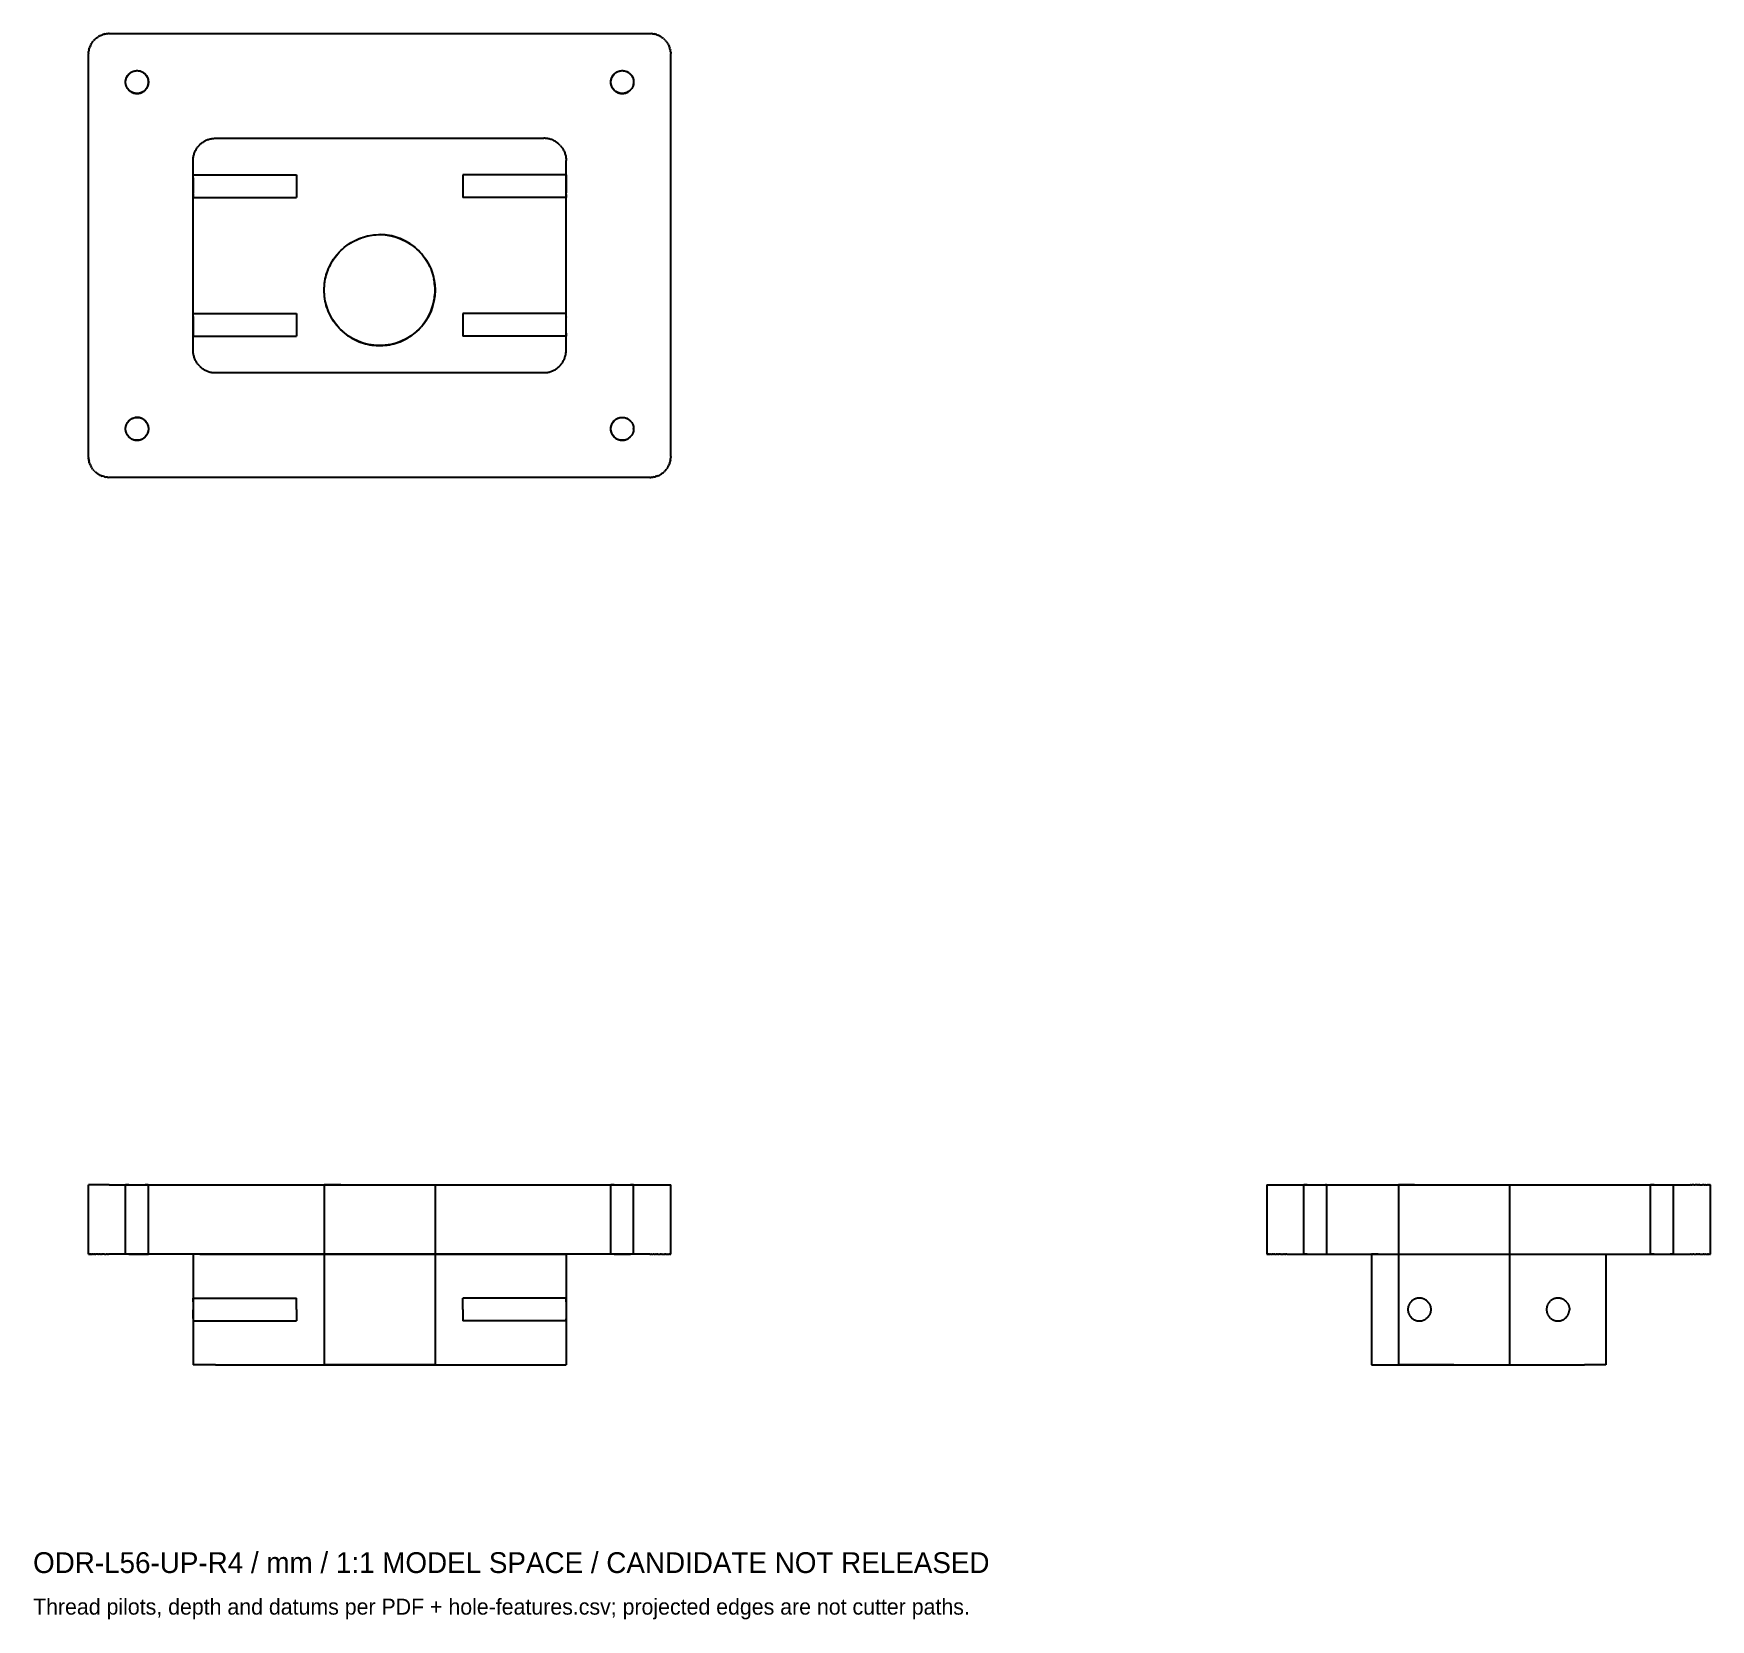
# Model space of a CAD drawing. Header units: millimetres. Extents: x -50 to 192, y -197 to 32.
import ezdxf

# ---------------------------------------------------------------- set-up
doc = ezdxf.new("R2010")
doc.units = ezdxf.units.MM
for name, color, linetype in [('FRONT_XZ', 7, 'Continuous'), ('SIDE_YZ', 7, 'Continuous'), ('TOP_XY', 7, 'Continuous')]:
    doc.layers.add(name, color=color, linetype=linetype)

msp = doc.modelspace()

# ---------------------------------------------------------------- texts
for s, height, p in [('ODR-L56-UP-R4 / mm / 1:1 MODEL SPACE / CANDIDATE NOT RELEASED', 3, (-50, -190)), ('Thread pilots, depth and datums per PDF + hole-features.csv; projected edges are not cutter paths.', 2.3, (-50, -196))]:
    msp.add_text(s, height=height).set_placement(p)

# ---------------------------------------------------------------- linework, layer by layer
for centre, radius in [((-35, 25), 1.65), ((35, 25), 1.65), ((0, -5), 8), ((-35, -25), 1.65), ((35, -25), 1.65)]:
    msp.add_circle(centre, radius)
at = {"layer": 'FRONT_XZ'}
for p, q in [((-41.99, -134), (-42, -134)), ((-42, -144), (-42, -134)), ((-42, -134), (-42, -134)), ((-41.98, -134), (-41.99, -134)), ((-41.96, -134), (-41.98, -134)), ((-41.94, -134), (-41.96, -134)), ((-41.92, -134), (-41.94, -134)), ((-41.89, -134), (-41.92, -134)), ((-41.85, -134), (-41.89, -134)), ((-41.81, -134), (-41.85, -134)), ((-41.77, -134), (-41.81, -134)), ((-41.72, -134), (-41.77, -134)), ((-41.67, -134), (-41.72, -134)), ((-41.62, -134), (-41.67, -134)), ((-41.56, -134), (-41.62, -134)), ((-41.49, -134), (-41.56, -134)), ((-41.43, -134), (-41.49, -134)), ((-41.36, -134), (-41.43, -134)), ((-41.28, -134), (-41.36, -134)), ((-41.2, -134), (-41.28, -134)), ((-41.12, -134), (-41.2, -134)), ((-41.04, -134), (-41.12, -134)), ((-40.95, -134), (-41.04, -134)), ((-40.86, -134), (-40.95, -134)), ((-40.76, -134), (-40.86, -134)), ((-40.67, -134), (-40.76, -134)), ((-40.57, -134), (-40.67, -134)), ((-40.47, -134), (-40.57, -134)), ((-40.36, -134), (-40.47, -134)), ((-40.26, -134), (-40.36, -134)), ((-40.15, -134), (-40.26, -134)), ((-40.04, -134), (-40.15, -134)), ((-39.93, -134), (-40.04, -134)), ((-39.81, -134), (-39.93, -134)), ((-39.7, -134), (-39.81, -134)), ((-39.59, -134), (-39.7, -134)), ((-39.47, -134), (-39.59, -134)), ((-39.35, -134), (-39.47, -134)), ((-39.24, -134), (-39.35, -134)), ((-39.12, -134), (-39.24, -134)), ((-39, -134), (-39.12, -134)), ((-39, -134), (39, -134)), ((-36.64, -134), (-36.65, -134)), ((-36.65, -144), (-36.65, -134)), ((-36.65, -134), (-36.65, -134)), ((-36.63, -134), (-36.64, -134)), ((-36.64, -134), (-36.64, -134)), ((-36.62, -134), (-36.63, -134)), ((-36.6, -134), (-36.62, -134)), ((-36.59, -134), (-36.6, -134)), ((-36.57, -134), (-36.59, -134)), ((-36.55, -134), (-36.57, -134)), ((-36.52, -134), (-36.55, -134)), ((-36.49, -134), (-36.52, -134)), ((-36.47, -134), (-36.49, -134)), ((-36.43, -134), (-36.47, -134)), ((-36.4, -134), (-36.43, -134)), ((-36.37, -134), (-36.4, -134)), ((-36.33, -134), (-36.37, -134)), ((-36.29, -134), (-36.33, -134)), ((-36.25, -134), (-36.29, -134)), ((-36.2, -134), (-36.25, -134)), ((-36.16, -134), (-36.2, -134)), ((-36.16, -134), (-36.11, -134)), ((-36.11, -134), (-36.06, -134)), ((-36.06, -134), (-36.01, -134)), ((-36.01, -134), (-35.95, -134)), ((-35.95, -134), (-35.9, -134)), ((-35.9, -134), (-35.84, -134)), ((-35.84, -134), (-35.79, -134)), ((-35.79, -134), (-35.73, -134)), ((-35.73, -134), (-35.67, -134)), ((-35.67, -134), (-35.61, -134)), ((-35.61, -134), (-35.55, -134)), ((-35.55, -134), (-35.48, -134)), ((-35.48, -134), (-35.42, -134)), ((-35.42, -134), (-35.36, -134)), ((-35.36, -134), (-35.29, -134)), ((-35.29, -134), (-35.23, -134)), ((-35.23, -134), (-35.16, -134)), ((-35.16, -134), (-35.1, -134)), ((-35.1, -134), (-35.03, -134)), ((-35.03, -134), (-34.97, -134)), ((-34.97, -134), (-34.9, -134)), ((-34.9, -134), (-34.84, -134)), ((-34.84, -134), (-34.77, -134)), ((-34.77, -134), (-34.71, -134)), ((-34.71, -134), (-34.64, -134)), ((-34.64, -134), (-34.58, -134)), ((-34.58, -134), (-34.52, -134)), ((-34.52, -134), (-34.45, -134)), ((-34.45, -134), (-34.39, -134)), ((-34.39, -134), (-34.33, -134)), ((-34.33, -134), (-34.27, -134)), ((-34.27, -134), (-34.21, -134)), ((-34.21, -134), (-34.16, -134)), ((-34.16, -134), (-34.1, -134)), ((-34.1, -134), (-34.05, -134)), ((-34.05, -134), (-33.99, -134)), ((-33.99, -134), (-33.94, -134)), ((-33.94, -134), (-33.89, -134)), ((-33.89, -134), (-33.84, -134)), ((-33.8, -134), (-33.84, -134)), ((-33.75, -134), (-33.8, -134)), ((-33.71, -134), (-33.75, -134)), ((-33.71, -134), (-33.67, -134)), ((-33.63, -134), (-33.67, -134)), ((-33.6, -134), (-33.63, -134)), ((-33.6, -134), (-33.57, -134)), ((-33.53, -134), (-33.57, -134)), ((-33.51, -134), (-33.53, -134)), ((-33.48, -134), (-33.51, -134)), ((-33.48, -134), (-33.45, -134)), ((-33.43, -134), (-33.45, -134)), ((-33.41, -134), (-33.43, -134)), ((-33.4, -134), (-33.41, -134)), ((-33.4, -134), (-33.38, -134)), ((-33.37, -134), (-33.38, -134)), ((-33.37, -134), (-33.36, -134)), ((-33.36, -134), (-33.36, -134)), ((-33.36, -134), (-33.35, -134)), ((-33.35, -144), (-33.35, -134)), ((-33.35, -134), (-33.35, -134)), ((-7.99, -134), (-8, -134)), ((-8, -134), (-8, -160)), ((-7.97, -134), (-7.99, -134)), ((-7.94, -134), (-7.97, -134)), ((-7.9, -134), (-7.94, -134)), ((-7.84, -134), (-7.9, -134)), ((-7.77, -134), (-7.84, -134)), ((-7.69, -134), (-7.77, -134)), ((-7.6, -134), (-7.69, -134)), ((-7.49, -134), (-7.6, -134)), ((-7.38, -134), (-7.49, -134)), ((-7.25, -134), (-7.38, -134)), ((-7.11, -134), (-7.25, -134)), ((-6.95, -134), (-7.11, -134)), ((-6.79, -134), (-6.95, -134)), ((-6.62, -134), (-6.79, -134)), ((-6.43, -134), (-6.62, -134)), ((-6.24, -134), (-6.43, -134)), ((-6.04, -134), (-6.24, -134)), ((-5.82, -134), (-6.04, -134)), ((-5.6, -134), (-5.82, -134)), ((-5.6, -134), (-5.37, -134)), ((-5.37, -134), (-5.13, -134)), ((-5.13, -134), (-4.88, -134)), ((-4.88, -134), (-4.62, -134)), ((-4.62, -134), (-4.36, -134)), ((-4.36, -134), (-4.09, -134)), ((-4.09, -134), (-3.81, -134)), ((-3.81, -134), (-3.53, -134)), ((-3.53, -134), (-3.24, -134)), ((-3.24, -134), (-2.95, -134)), ((-2.95, -134), (-2.65, -134)), ((-2.65, -134), (-2.35, -134)), ((-2.35, -134), (-2.04, -134)), ((-2.04, -134), (-1.74, -134)), ((-1.74, -134), (-1.42, -134)), ((-1.42, -134), (-1.11, -134)), ((-1.11, -134), (-0.79, -134)), ((-0.79, -134), (-0.48, -134)), ((-0.48, -134), (-0.16, -134)), ((-0.16, -134), (0.16, -134)), ((0.16, -134), (0.48, -134)), ((0.48, -134), (0.79, -134)), ((0.79, -134), (1.11, -134)), ((1.11, -134), (1.42, -134)), ((1.42, -134), (1.74, -134)), ((1.74, -134), (2.04, -134)), ((2.04, -134), (2.35, -134)), ((2.35, -134), (2.65, -134)), ((2.65, -134), (2.95, -134)), ((2.95, -134), (3.24, -134)), ((3.24, -134), (3.53, -134)), ((3.53, -134), (3.81, -134)), ((3.81, -134), (4.09, -134)), ((4.09, -134), (4.36, -134)), ((4.36, -134), (4.62, -134)), ((4.62, -134), (4.88, -134)), ((4.88, -134), (5.13, -134)), ((5.13, -134), (5.37, -134)), ((5.37, -134), (5.6, -134)), ((5.6, -134), (5.82, -134)), ((5.82, -134), (6.04, -134)), ((6.04, -134), (6.24, -134)), ((6.24, -134), (6.43, -134)), ((6.43, -134), (6.62, -134)), ((6.62, -134), (6.79, -134)), ((6.79, -134), (6.95, -134)), ((6.95, -134), (7.11, -134)), ((7.11, -134), (7.25, -134)), ((7.25, -134), (7.38, -134)), ((7.38, -134), (7.49, -134)), ((7.49, -134), (7.6, -134)), ((7.6, -134), (7.69, -134)), ((7.69, -134), (7.77, -134)), ((7.77, -134), (7.84, -134)), ((7.84, -134), (7.9, -134)), ((7.9, -134), (7.94, -134)), ((7.94, -134), (7.97, -134)), ((7.97, -134), (7.99, -134)), ((7.99, -134), (8, -134)), ((8, -134), (8, -160)), ((33.36, -134), (33.35, -134)), ((33.35, -144), (33.35, -134)), ((33.35, -134), (33.35, -134)), ((33.37, -134), (33.36, -134)), ((33.36, -134), (33.36, -134)), ((33.38, -134), (33.37, -134)), ((33.4, -134), (33.38, -134)), ((33.41, -134), (33.4, -134)), ((33.43, -134), (33.41, -134)), ((33.45, -134), (33.43, -134)), ((33.48, -134), (33.45, -134)), ((33.51, -134), (33.48, -134)), ((33.53, -134), (33.51, -134)), ((33.57, -134), (33.53, -134)), ((33.6, -134), (33.57, -134)), ((33.63, -134), (33.6, -134)), ((33.67, -134), (33.63, -134)), ((33.71, -134), (33.67, -134)), ((33.75, -134), (33.71, -134)), ((33.8, -134), (33.75, -134)), ((33.84, -134), (33.8, -134)), ((33.84, -134), (33.89, -134)), ((33.89, -134), (33.94, -134)), ((33.94, -134), (33.99, -134)), ((33.99, -134), (34.05, -134)), ((34.05, -134), (34.1, -134)), ((34.1, -134), (34.16, -134)), ((34.16, -134), (34.21, -134)), ((34.21, -134), (34.27, -134)), ((34.27, -134), (34.33, -134)), ((34.33, -134), (34.39, -134)), ((34.39, -134), (34.45, -134)), ((34.45, -134), (34.52, -134)), ((34.52, -134), (34.58, -134)), ((34.58, -134), (34.64, -134)), ((34.64, -134), (34.71, -134)), ((34.71, -134), (34.77, -134)), ((34.77, -134), (34.84, -134)), ((34.84, -134), (34.9, -134)), ((34.9, -134), (34.97, -134)), ((34.97, -134), (35.03, -134)), ((35.03, -134), (35.1, -134)), ((35.1, -134), (35.16, -134)), ((35.16, -134), (35.23, -134)), ((35.23, -134), (35.29, -134)), ((35.29, -134), (35.36, -134)), ((35.36, -134), (35.42, -134)), ((35.42, -134), (35.48, -134)), ((35.48, -134), (35.55, -134)), ((35.55, -134), (35.61, -134)), ((35.61, -134), (35.67, -134)), ((35.67, -134), (35.73, -134)), ((35.73, -134), (35.79, -134)), ((35.79, -134), (35.84, -134)), ((35.84, -134), (35.9, -134)), ((35.9, -134), (35.95, -134)), ((35.95, -134), (36.01, -134)), ((36.01, -134), (36.06, -134)), ((36.06, -134), (36.11, -134)), ((36.11, -134), (36.16, -134)), ((36.16, -134), (36.2, -134)), ((36.25, -134), (36.2, -134)), ((36.29, -134), (36.25, -134)), ((36.33, -134), (36.29, -134)), ((36.37, -134), (36.33, -134)), ((36.4, -134), (36.37, -134)), ((36.43, -134), (36.4, -134)), ((36.47, -134), (36.43, -134)), ((36.49, -134), (36.47, -134)), ((36.52, -134), (36.49, -134)), ((36.55, -134), (36.52, -134)), ((36.57, -134), (36.55, -134)), ((36.59, -134), (36.57, -134)), ((36.6, -134), (36.59, -134)), ((36.62, -134), (36.6, -134)), ((36.63, -134), (36.62, -134)), ((36.64, -134), (36.63, -134)), ((36.65, -134), (36.64, -134)), ((36.64, -134), (36.64, -134)), ((36.65, -144), (36.65, -134)), ((36.65, -134), (36.65, -134)), ((39, -134), (39.12, -134)), ((39.12, -134), (39.24, -134)), ((39.24, -134), (39.35, -134)), ((39.35, -134), (39.47, -134)), ((39.47, -134), (39.59, -134)), ((39.59, -134), (39.7, -134)), ((39.7, -134), (39.81, -134)), ((39.81, -134), (39.93, -134)), ((39.93, -134), (40.04, -134)), ((40.04, -134), (40.15, -134)), ((40.15, -134), (40.26, -134)), ((40.26, -134), (40.36, -134)), ((40.36, -134), (40.47, -134)), ((40.47, -134), (40.57, -134)), ((40.57, -134), (40.67, -134)), ((40.67, -134), (40.76, -134)), ((40.76, -134), (40.86, -134)), ((40.86, -134), (40.95, -134)), ((40.95, -134), (41.04, -134)), ((41.04, -134), (41.12, -134)), ((41.12, -134), (41.2, -134)), ((41.2, -134), (41.28, -134)), ((41.28, -134), (41.36, -134)), ((41.36, -134), (41.43, -134)), ((41.43, -134), (41.49, -134)), ((41.49, -134), (41.56, -134)), ((41.56, -134), (41.62, -134)), ((41.62, -134), (41.67, -134)), ((41.67, -134), (41.72, -134)), ((41.72, -134), (41.77, -134)), ((41.77, -134), (41.81, -134)), ((41.81, -134), (41.85, -134)), ((41.85, -134), (41.89, -134)), ((41.89, -134), (41.92, -134)), ((41.92, -134), (41.94, -134)), ((41.94, -134), (41.96, -134)), ((41.96, -134), (41.98, -134)), ((41.98, -134), (41.99, -134)), ((41.99, -134), (42, -134)), ((42, -144), (42, -134)), ((42, -134), (42, -134)), ((-42, -144), (-41.99, -144)), ((-42, -144), (-42, -144)), ((-41.98, -144), (-41.99, -144)), ((-41.98, -144), (-41.96, -144)), ((-41.94, -144), (-41.96, -144)), ((-41.94, -144), (-41.92, -144)), ((-41.89, -144), (-41.92, -144)), ((-41.85, -144), (-41.89, -144)), ((-41.85, -144), (-41.81, -144)), ((-41.77, -144), (-41.81, -144)), ((-41.77, -144), (-41.72, -144)), ((-41.67, -144), (-41.72, -144)), ((-41.67, -144), (-41.62, -144)), ((-41.56, -144), (-41.62, -144)), ((-41.56, -144), (-41.49, -144)), ((-41.43, -144), (-41.49, -144)), ((-41.36, -144), (-41.43, -144)), ((-41.36, -144), (-41.28, -144)), ((-41.2, -144), (-41.28, -144)), ((-41.2, -144), (-41.12, -144)), ((-41.04, -144), (-41.12, -144)), ((-41.04, -144), (-40.95, -144)), ((-40.86, -144), (-40.95, -144)), ((-40.76, -144), (-40.86, -144)), ((-40.67, -144), (-40.76, -144)), ((-40.67, -144), (-40.57, -144)), ((-40.47, -144), (-40.57, -144)), ((-40.36, -144), (-40.47, -144)), ((-40.36, -144), (-40.26, -144)), ((-40.15, -144), (-40.26, -144)), ((-40.15, -144), (-40.04, -144)), ((-39.93, -144), (-40.04, -144)), ((-39.81, -144), (-39.93, -144)), ((-39.7, -144), (-39.81, -144)), ((-39.7, -144), (-39.59, -144)), ((-39.59, -144), (-39.47, -144)), ((-39.35, -144), (-39.47, -144)), ((-39.24, -144), (-39.35, -144)), ((-39.24, -144), (-39.12, -144)), ((-39, -144), (-39.12, -144)), ((39, -144), (-39, -144)), ((-36.64, -144), (-36.65, -144)), ((-36.65, -144), (-36.65, -144)), ((-36.63, -144), (-36.64, -144)), ((-36.64, -144), (-36.64, -144)), ((-36.62, -144), (-36.63, -144)), ((-36.6, -144), (-36.62, -144)), ((-36.59, -144), (-36.6, -144)), ((-36.57, -144), (-36.59, -144)), ((-36.55, -144), (-36.57, -144)), ((-36.52, -144), (-36.55, -144)), ((-36.49, -144), (-36.52, -144)), ((-36.47, -144), (-36.49, -144)), ((-36.43, -144), (-36.47, -144)), ((-36.4, -144), (-36.43, -144)), ((-36.37, -144), (-36.4, -144)), ((-36.33, -144), (-36.37, -144)), ((-36.29, -144), (-36.33, -144)), ((-36.25, -144), (-36.29, -144)), ((-36.2, -144), (-36.25, -144)), ((-36.16, -144), (-36.2, -144)), ((-36.16, -144), (-36.11, -144)), ((-36.11, -144), (-36.06, -144)), ((-36.06, -144), (-36.01, -144)), ((-36.01, -144), (-35.95, -144)), ((-35.95, -144), (-35.9, -144)), ((-35.9, -144), (-35.84, -144)), ((-35.84, -144), (-35.79, -144)), ((-35.79, -144), (-35.73, -144)), ((-35.73, -144), (-35.67, -144)), ((-35.67, -144), (-35.61, -144)), ((-35.61, -144), (-35.55, -144)), ((-35.55, -144), (-35.48, -144)), ((-35.48, -144), (-35.42, -144)), ((-35.42, -144), (-35.36, -144)), ((-35.36, -144), (-35.29, -144)), ((-35.29, -144), (-35.23, -144)), ((-35.23, -144), (-35.16, -144)), ((-35.16, -144), (-35.1, -144)), ((-35.1, -144), (-35.03, -144)), ((-35.03, -144), (-34.97, -144)), ((-34.97, -144), (-34.9, -144)), ((-34.9, -144), (-34.84, -144)), ((-34.84, -144), (-34.77, -144)), ((-34.77, -144), (-34.71, -144)), ((-34.71, -144), (-34.64, -144)), ((-34.64, -144), (-34.58, -144)), ((-34.58, -144), (-34.52, -144)), ((-34.52, -144), (-34.45, -144)), ((-34.45, -144), (-34.39, -144)), ((-34.39, -144), (-34.33, -144)), ((-34.33, -144), (-34.27, -144)), ((-34.27, -144), (-34.21, -144)), ((-34.21, -144), (-34.16, -144)), ((-34.16, -144), (-34.1, -144)), ((-34.1, -144), (-34.05, -144)), ((-34.05, -144), (-33.99, -144)), ((-33.99, -144), (-33.94, -144)), ((-33.94, -144), (-33.89, -144)), ((-33.89, -144), (-33.84, -144)), ((-33.8, -144), (-33.84, -144)), ((-33.8, -144), (-33.75, -144)), ((-33.75, -144), (-33.71, -144)), ((-33.71, -144), (-33.67, -144)), ((-33.67, -144), (-33.63, -144)), ((-33.63, -144), (-33.6, -144)), ((-33.6, -144), (-33.57, -144)), ((-33.57, -144), (-33.53, -144)), ((-33.53, -144), (-33.51, -144)), ((-33.51, -144), (-33.48, -144)), ((-33.48, -144), (-33.45, -144)), ((-33.45, -144), (-33.43, -144)), ((-33.43, -144), (-33.41, -144)), ((-33.41, -144), (-33.4, -144)), ((-33.4, -144), (-33.38, -144)), ((-33.38, -144), (-33.37, -144)), ((-33.37, -144), (-33.36, -144)), ((-33.36, -144), (-33.36, -144)), ((-33.36, -144), (-33.35, -144)), ((-33.35, -144), (-33.35, -144)), ((-26.89, -144), (-26.9, -144)), ((-26.9, -144), (-26.9, -144)), ((-26.9, -144), (-26.9, -160)), ((-26.88, -144), (-26.89, -144)), ((-26.86, -144), (-26.88, -144)), ((-26.84, -144), (-26.86, -144)), ((-26.81, -144), (-26.84, -144)), ((-26.78, -144), (-26.81, -144)), ((-26.74, -144), (-26.78, -144)), ((-26.7, -144), (-26.74, -144)), ((-26.66, -144), (-26.7, -144)), ((-26.61, -144), (-26.66, -144)), ((-26.55, -144), (-26.61, -144)), ((-26.49, -144), (-26.55, -144)), ((-26.43, -144), (-26.49, -144)), ((-26.36, -144), (-26.43, -144)), ((-26.29, -144), (-26.36, -144)), ((-26.21, -144), (-26.29, -144)), ((-26.13, -144), (-26.21, -144)), ((-26.05, -144), (-26.13, -144)), ((-25.96, -144), (-26.05, -144)), ((-25.96, -144), (-25.87, -144)), ((-25.87, -144), (-25.78, -144)), ((-25.78, -144), (-25.68, -144)), ((-25.68, -144), (-25.58, -144)), ((-25.58, -144), (-25.48, -144)), ((-25.48, -144), (-25.37, -144)), ((-25.37, -144), (-25.26, -144)), ((-25.26, -144), (-25.15, -144)), ((-25.15, -144), (-25.04, -144)), ((-25.04, -144), (-24.92, -144)), ((-24.92, -144), (-24.81, -144)), ((-24.81, -144), (-24.69, -144)), ((-24.69, -144), (-24.57, -144)), ((-24.57, -144), (-24.45, -144)), ((-24.45, -144), (-24.32, -144)), ((-24.32, -144), (-24.2, -144)), ((-24.2, -144), (-24.08, -144)), ((-24.08, -144), (-23.95, -144)), ((-23.95, -144), (-23.83, -144)), ((-23.83, -144), (-23.7, -144)), ((-23.7, -144), (23.7, -144)), ((23.7, -144), (23.83, -144)), ((23.83, -144), (23.95, -144)), ((23.95, -144), (24.08, -144)), ((24.08, -144), (24.2, -144)), ((24.2, -144), (24.32, -144)), ((24.32, -144), (24.45, -144)), ((24.45, -144), (24.57, -144)), ((24.57, -144), (24.69, -144)), ((24.69, -144), (24.81, -144)), ((24.81, -144), (24.92, -144)), ((24.92, -144), (25.04, -144)), ((25.04, -144), (25.15, -144)), ((25.15, -144), (25.26, -144)), ((25.26, -144), (25.37, -144)), ((25.37, -144), (25.48, -144)), ((25.48, -144), (25.58, -144)), ((25.58, -144), (25.68, -144)), ((25.68, -144), (25.78, -144)), ((25.78, -144), (25.87, -144)), ((25.87, -144), (25.96, -144)), ((25.96, -144), (26.05, -144)), ((26.05, -144), (26.13, -144)), ((26.13, -144), (26.21, -144)), ((26.21, -144), (26.29, -144)), ((26.29, -144), (26.36, -144)), ((26.36, -144), (26.43, -144)), ((26.43, -144), (26.49, -144)), ((26.49, -144), (26.55, -144)), ((26.55, -144), (26.61, -144)), ((26.61, -144), (26.66, -144)), ((26.66, -144), (26.7, -144)), ((26.7, -144), (26.74, -144)), ((26.74, -144), (26.78, -144)), ((26.78, -144), (26.81, -144)), ((26.81, -144), (26.84, -144)), ((26.84, -144), (26.86, -144)), ((26.86, -144), (26.88, -144)), ((26.88, -144), (26.89, -144)), ((26.89, -144), (26.9, -144)), ((26.9, -144), (26.9, -144)), ((26.9, -144), (26.9, -160)), ((33.36, -144), (33.35, -144)), ((33.35, -144), (33.35, -144)), ((33.37, -144), (33.36, -144)), ((33.36, -144), (33.36, -144)), ((33.38, -144), (33.37, -144)), ((33.4, -144), (33.38, -144)), ((33.41, -144), (33.4, -144)), ((33.43, -144), (33.41, -144)), ((33.45, -144), (33.43, -144)), ((33.48, -144), (33.45, -144)), ((33.51, -144), (33.48, -144)), ((33.53, -144), (33.51, -144)), ((33.57, -144), (33.53, -144)), ((33.6, -144), (33.57, -144)), ((33.63, -144), (33.6, -144)), ((33.67, -144), (33.63, -144)), ((33.71, -144), (33.67, -144)), ((33.75, -144), (33.71, -144)), ((33.8, -144), (33.75, -144)), ((33.84, -144), (33.8, -144)), ((33.84, -144), (33.89, -144)), ((33.89, -144), (33.94, -144)), ((33.94, -144), (33.99, -144)), ((33.99, -144), (34.05, -144)), ((34.05, -144), (34.1, -144)), ((34.1, -144), (34.16, -144)), ((34.16, -144), (34.21, -144)), ((34.21, -144), (34.27, -144)), ((34.27, -144), (34.33, -144)), ((34.33, -144), (34.39, -144)), ((34.39, -144), (34.45, -144)), ((34.45, -144), (34.52, -144)), ((34.52, -144), (34.58, -144)), ((34.58, -144), (34.64, -144)), ((34.64, -144), (34.71, -144)), ((34.71, -144), (34.77, -144)), ((34.77, -144), (34.84, -144)), ((34.84, -144), (34.9, -144)), ((34.9, -144), (34.97, -144)), ((34.97, -144), (35.03, -144)), ((35.03, -144), (35.1, -144)), ((35.1, -144), (35.16, -144)), ((35.16, -144), (35.23, -144)), ((35.23, -144), (35.29, -144)), ((35.29, -144), (35.36, -144)), ((35.36, -144), (35.42, -144)), ((35.42, -144), (35.48, -144)), ((35.48, -144), (35.55, -144)), ((35.55, -144), (35.61, -144)), ((35.61, -144), (35.67, -144)), ((35.67, -144), (35.73, -144)), ((35.73, -144), (35.79, -144)), ((35.79, -144), (35.84, -144)), ((35.84, -144), (35.9, -144)), ((35.9, -144), (35.95, -144)), ((35.95, -144), (36.01, -144)), ((36.01, -144), (36.06, -144)), ((36.06, -144), (36.11, -144)), ((36.11, -144), (36.16, -144)), ((36.16, -144), (36.2, -144)), ((36.25, -144), (36.2, -144)), ((36.29, -144), (36.25, -144)), ((36.33, -144), (36.29, -144)), ((36.37, -144), (36.33, -144)), ((36.4, -144), (36.37, -144)), ((36.43, -144), (36.4, -144)), ((36.47, -144), (36.43, -144)), ((36.49, -144), (36.47, -144)), ((36.52, -144), (36.49, -144)), ((36.55, -144), (36.52, -144)), ((36.57, -144), (36.55, -144)), ((36.59, -144), (36.57, -144)), ((36.6, -144), (36.59, -144)), ((36.62, -144), (36.6, -144)), ((36.63, -144), (36.62, -144)), ((36.64, -144), (36.63, -144)), ((36.65, -144), (36.64, -144)), ((36.64, -144), (36.64, -144)), ((36.65, -144), (36.65, -144)), ((39, -144), (39.12, -144)), ((39.24, -144), (39.12, -144)), ((39.24, -144), (39.35, -144)), ((39.35, -144), (39.47, -144)), ((39.59, -144), (39.47, -144)), ((39.59, -144), (39.7, -144)), ((39.7, -144), (39.81, -144)), ((39.93, -144), (39.81, -144)), ((39.93, -144), (40.04, -144)), ((40.15, -144), (40.04, -144)), ((40.15, -144), (40.26, -144)), ((40.26, -144), (40.36, -144)), ((40.36, -144), (40.47, -144)), ((40.57, -144), (40.47, -144)), ((40.57, -144), (40.67, -144)), ((40.76, -144), (40.67, -144)), ((40.76, -144), (40.86, -144)), ((40.86, -144), (40.95, -144)), ((40.95, -144), (41.04, -144)), ((41.12, -144), (41.04, -144)), ((41.12, -144), (41.2, -144)), ((41.28, -144), (41.2, -144)), ((41.28, -144), (41.36, -144)), ((41.36, -144), (41.43, -144)), ((41.49, -144), (41.43, -144)), ((41.49, -144), (41.56, -144)), ((41.56, -144), (41.62, -144)), ((41.62, -144), (41.67, -144)), ((41.67, -144), (41.72, -144)), ((41.77, -144), (41.72, -144)), ((41.77, -144), (41.81, -144)), ((41.85, -144), (41.81, -144)), ((41.85, -144), (41.89, -144)), ((41.92, -144), (41.89, -144)), ((41.92, -144), (41.94, -144)), ((41.96, -144), (41.94, -144)), ((41.96, -144), (41.98, -144)), ((41.98, -144), (41.99, -144)), ((41.99, -144), (42, -144)), ((42, -144), (42, -144)), ((-26.9, -150.36), (-26.9, -150.35)), ((-26.9, -150.35), (-26.9, -150.35)), ((-26.9, -150.35), (-12, -150.35)), ((-26.9, -150.37), (-26.9, -150.36)), ((-26.9, -150.38), (-26.9, -150.37)), ((-26.9, -150.39), (-26.9, -150.38)), ((-26.9, -150.4), (-26.9, -150.39)), ((-26.9, -150.42), (-26.9, -150.4)), ((-26.9, -150.44), (-26.9, -150.42)), ((-26.9, -150.47), (-26.9, -150.44)), ((-26.9, -150.49), (-26.9, -150.47)), ((-26.9, -150.52), (-26.9, -150.49)), ((-26.9, -150.55), (-26.9, -150.52)), ((-26.9, -150.58), (-26.9, -150.55)), ((-26.9, -150.62), (-26.9, -150.58)), ((-26.9, -150.65), (-26.9, -150.62)), ((-26.9, -150.69), (-26.9, -150.65)), ((-26.9, -150.73), (-26.9, -150.69)), ((-26.9, -150.78), (-26.9, -150.73)), ((-26.9, -150.82), (-26.9, -150.78)), ((-26.9, -150.87), (-26.9, -150.82)), ((-26.9, -150.87), (-26.9, -150.92)), ((-26.9, -150.92), (-26.9, -150.97)), ((-26.9, -150.97), (-26.9, -151.02)), ((-26.9, -151.02), (-26.9, -151.07)), ((-26.9, -151.07), (-26.9, -151.13)), ((-26.9, -151.13), (-26.9, -151.18)), ((-26.9, -151.18), (-26.9, -151.24)), ((-26.9, -151.24), (-26.9, -151.3)), ((-26.9, -151.3), (-26.9, -151.36)), ((-26.9, -151.36), (-26.9, -151.42)), ((-26.9, -151.42), (-26.9, -151.48)), ((-26.9, -151.48), (-26.9, -151.55)), ((-26.9, -151.55), (-26.9, -151.61)), ((-26.9, -151.61), (-26.9, -151.67)), ((-26.9, -151.67), (-26.9, -151.74)), ((-26.9, -151.74), (-26.9, -151.8)), ((-26.9, -151.8), (-26.9, -151.87)), ((-26.9, -151.87), (-26.9, -151.93)), ((-26.9, -151.93), (-26.9, -152)), ((-26.9, -152), (-26.9, -152.07)), ((-26.9, -152.13), (-26.9, -152.07)), ((-26.9, -152.2), (-26.9, -152.13)), ((-26.9, -152.26), (-26.9, -152.2)), ((-26.9, -152.33), (-26.9, -152.26)), ((-26.9, -152.39), (-26.9, -152.33)), ((-26.9, -152.45), (-26.9, -152.39)), ((-12, -150.36), (-12, -150.35)), ((-12, -150.35), (-12, -150.35)), ((-12, -150.37), (-12, -150.36)), ((-12, -150.38), (-12, -150.37)), ((-12, -150.39), (-12, -150.38)), ((-12, -150.4), (-12, -150.39)), ((-12, -150.42), (-12, -150.4)), ((-12, -150.44), (-12, -150.42)), ((-12, -150.47), (-12, -150.44)), ((-12, -150.49), (-12, -150.47)), ((-12, -150.52), (-12, -150.49)), ((-12, -150.55), (-12, -150.52)), ((-12, -150.58), (-12, -150.55)), ((-12, -150.62), (-12, -150.58)), ((-12, -150.65), (-12, -150.62)), ((-12, -150.69), (-12, -150.65)), ((-12, -150.73), (-12, -150.69)), ((-12, -150.78), (-12, -150.73)), ((-12, -150.82), (-12, -150.78)), ((-12, -150.87), (-12, -150.82)), ((-12, -150.92), (-12, -150.87)), ((-12, -150.97), (-12, -150.92)), ((-12, -151.02), (-12, -150.97)), ((-12, -151.07), (-12, -151.02)), ((-12, -151.13), (-12, -151.07)), ((-12, -151.18), (-12, -151.13)), ((-12, -151.24), (-12, -151.18)), ((-12, -151.3), (-12, -151.24)), ((-12, -151.36), (-12, -151.3)), ((-12, -151.42), (-12, -151.36)), ((-12, -151.48), (-12, -151.42)), ((-12, -151.55), (-12, -151.48)), ((-12, -151.61), (-12, -151.55)), ((-12, -151.67), (-12, -151.61)), ((-12, -151.74), (-12, -151.67)), ((-12, -151.8), (-12, -151.74)), ((-12, -151.87), (-12, -151.8)), ((-12, -151.93), (-12, -151.87)), ((-12, -152), (-12, -151.93)), ((-12, -152), (-12, -152.07)), ((-12, -152.07), (-12, -152.13)), ((-12, -152.13), (-12, -152.2)), ((-12, -152.2), (-12, -152.26)), ((-12, -152.26), (-12, -152.33)), ((-12, -152.33), (-12, -152.39)), ((-12, -152.39), (-12, -152.45)), ((12, -150.36), (12, -150.35)), ((26.9, -150.35), (12, -150.35)), ((12, -150.35), (12, -150.35)), ((12, -150.37), (12, -150.36)), ((12, -150.38), (12, -150.37)), ((12, -150.39), (12, -150.38)), ((12, -150.4), (12, -150.39)), ((12, -150.42), (12, -150.4)), ((12, -150.44), (12, -150.42)), ((12, -150.47), (12, -150.44)), ((12, -150.49), (12, -150.47)), ((12, -150.52), (12, -150.49)), ((12, -150.55), (12, -150.52)), ((12, -150.58), (12, -150.55)), ((12, -150.62), (12, -150.58)), ((12, -150.65), (12, -150.62)), ((12, -150.69), (12, -150.65)), ((12, -150.73), (12, -150.69)), ((12, -150.78), (12, -150.73)), ((12, -150.82), (12, -150.78)), ((12, -150.87), (12, -150.82)), ((12, -150.92), (12, -150.87)), ((12, -150.97), (12, -150.92)), ((12, -151.02), (12, -150.97)), ((12, -151.07), (12, -151.02)), ((12, -151.13), (12, -151.07)), ((12, -151.18), (12, -151.13)), ((12, -151.24), (12, -151.18)), ((12, -151.3), (12, -151.24)), ((12, -151.36), (12, -151.3)), ((12, -151.42), (12, -151.36)), ((12, -151.48), (12, -151.42)), ((12, -151.55), (12, -151.48)), ((12, -151.61), (12, -151.55)), ((12, -151.67), (12, -151.61)), ((12, -151.74), (12, -151.67)), ((12, -151.8), (12, -151.74)), ((12, -151.87), (12, -151.8)), ((12, -151.93), (12, -151.87)), ((12, -152), (12, -151.93)), ((12, -152), (12, -152.07)), ((12, -152.07), (12, -152.13)), ((12, -152.13), (12, -152.2)), ((12, -152.2), (12, -152.26)), ((12, -152.26), (12, -152.33)), ((12, -152.33), (12, -152.39)), ((12, -152.39), (12, -152.45)), ((26.9, -150.36), (26.9, -150.35)), ((26.9, -150.35), (26.9, -150.35)), ((26.9, -150.37), (26.9, -150.36)), ((26.9, -150.38), (26.9, -150.37)), ((26.9, -150.39), (26.9, -150.38)), ((26.9, -150.4), (26.9, -150.39)), ((26.9, -150.42), (26.9, -150.4)), ((26.9, -150.44), (26.9, -150.42)), ((26.9, -150.47), (26.9, -150.44)), ((26.9, -150.49), (26.9, -150.47)), ((26.9, -150.52), (26.9, -150.49)), ((26.9, -150.55), (26.9, -150.52)), ((26.9, -150.58), (26.9, -150.55)), ((26.9, -150.62), (26.9, -150.58)), ((26.9, -150.65), (26.9, -150.62)), ((26.9, -150.69), (26.9, -150.65)), ((26.9, -150.73), (26.9, -150.69)), ((26.9, -150.78), (26.9, -150.73)), ((26.9, -150.82), (26.9, -150.78)), ((26.9, -150.87), (26.9, -150.82)), ((26.9, -150.87), (26.9, -150.92)), ((26.9, -150.92), (26.9, -150.97)), ((26.9, -150.97), (26.9, -151.02)), ((26.9, -151.02), (26.9, -151.07)), ((26.9, -151.07), (26.9, -151.13)), ((26.9, -151.13), (26.9, -151.18)), ((26.9, -151.18), (26.9, -151.24)), ((26.9, -151.24), (26.9, -151.3)), ((26.9, -151.3), (26.9, -151.36)), ((26.9, -151.36), (26.9, -151.42)), ((26.9, -151.42), (26.9, -151.48)), ((26.9, -151.48), (26.9, -151.55)), ((26.9, -151.55), (26.9, -151.61)), ((26.9, -151.61), (26.9, -151.67)), ((26.9, -151.67), (26.9, -151.74)), ((26.9, -151.74), (26.9, -151.8)), ((26.9, -151.8), (26.9, -151.87)), ((26.9, -151.87), (26.9, -151.93)), ((26.9, -151.93), (26.9, -152)), ((26.9, -152), (26.9, -152.07)), ((26.9, -152.07), (26.9, -152.13)), ((26.9, -152.13), (26.9, -152.2)), ((26.9, -152.2), (26.9, -152.26)), ((26.9, -152.26), (26.9, -152.33)), ((26.9, -152.33), (26.9, -152.39)), ((26.9, -152.39), (26.9, -152.45)), ((-26.9, -152.52), (-26.9, -152.45)), ((-26.9, -152.58), (-26.9, -152.52)), ((-26.9, -152.64), (-26.9, -152.58)), ((-26.9, -152.7), (-26.9, -152.64)), ((-26.9, -152.76), (-26.9, -152.7)), ((-26.9, -152.82), (-26.9, -152.76)), ((-26.9, -152.87), (-26.9, -152.82)), ((-26.9, -152.93), (-26.9, -152.87)), ((-26.9, -152.98), (-26.9, -152.93)), ((-26.9, -153.03), (-26.9, -152.98)), ((-26.9, -153.08), (-26.9, -153.03)), ((-26.9, -153.13), (-26.9, -153.08)), ((-26.9, -153.18), (-26.9, -153.13)), ((-26.9, -153.22), (-26.9, -153.18)), ((-26.9, -153.27), (-26.9, -153.22)), ((-26.9, -153.31), (-26.9, -153.27)), ((-26.9, -153.31), (-26.9, -153.35)), ((-26.9, -153.35), (-26.9, -153.38)), ((-26.9, -153.38), (-26.9, -153.42)), ((-26.9, -153.42), (-26.9, -153.45)), ((-26.9, -153.45), (-26.9, -153.48)), ((-26.9, -153.48), (-26.9, -153.51)), ((-26.9, -153.51), (-26.9, -153.53)), ((-26.9, -153.53), (-26.9, -153.56)), ((-26.9, -153.56), (-26.9, -153.58)), ((-26.9, -153.58), (-26.9, -153.6)), ((-26.9, -153.6), (-26.9, -153.61)), ((-26.9, -153.61), (-26.9, -153.62)), ((-26.9, -153.62), (-26.9, -153.63)), ((-26.9, -153.63), (-26.9, -153.64)), ((-26.9, -153.64), (-26.9, -153.65)), ((-26.9, -153.65), (-26.9, -153.65)), ((-26.9, -153.65), (-12, -153.65)), ((-12, -152.45), (-12, -152.52)), ((-12, -152.52), (-12, -152.58)), ((-12, -152.58), (-12, -152.64)), ((-12, -152.64), (-12, -152.7)), ((-12, -152.7), (-12, -152.76)), ((-12, -152.76), (-12, -152.82)), ((-12, -152.82), (-12, -152.87)), ((-12, -152.87), (-12, -152.93)), ((-12, -152.93), (-12, -152.98)), ((-12, -152.98), (-12, -153.03)), ((-12, -153.03), (-12, -153.08)), ((-12, -153.08), (-12, -153.13)), ((-12, -153.13), (-12, -153.18)), ((-12, -153.18), (-12, -153.22)), ((-12, -153.22), (-12, -153.27)), ((-12, -153.27), (-12, -153.31)), ((-12, -153.31), (-12, -153.35)), ((-12, -153.35), (-12, -153.38)), ((-12, -153.38), (-12, -153.42)), ((-12, -153.42), (-12, -153.45)), ((-12, -153.45), (-12, -153.48)), ((-12, -153.48), (-12, -153.51)), ((-12, -153.51), (-12, -153.53)), ((-12, -153.53), (-12, -153.56)), ((-12, -153.56), (-12, -153.58)), ((-12, -153.58), (-12, -153.6)), ((-12, -153.6), (-12, -153.61)), ((-12, -153.61), (-12, -153.62)), ((-12, -153.62), (-12, -153.63)), ((-12, -153.63), (-12, -153.64)), ((-12, -153.64), (-12, -153.65)), ((-12, -153.65), (-12, -153.65)), ((12, -152.45), (12, -152.52)), ((12, -152.52), (12, -152.58)), ((12, -152.58), (12, -152.64)), ((12, -152.64), (12, -152.7)), ((12, -152.7), (12, -152.76)), ((12, -152.76), (12, -152.82)), ((12, -152.82), (12, -152.87)), ((12, -152.87), (12, -152.93)), ((12, -152.93), (12, -152.98)), ((12, -152.98), (12, -153.03)), ((12, -153.03), (12, -153.08)), ((12, -153.08), (12, -153.13)), ((12, -153.13), (12, -153.18)), ((12, -153.18), (12, -153.22)), ((12, -153.22), (12, -153.27)), ((12, -153.27), (12, -153.31)), ((12, -153.31), (12, -153.35)), ((12, -153.35), (12, -153.38)), ((12, -153.38), (12, -153.42)), ((12, -153.42), (12, -153.45)), ((12, -153.45), (12, -153.48)), ((12, -153.48), (12, -153.51)), ((12, -153.51), (12, -153.53)), ((12, -153.53), (12, -153.56)), ((12, -153.56), (12, -153.58)), ((12, -153.58), (12, -153.6)), ((12, -153.6), (12, -153.61)), ((12, -153.61), (12, -153.62)), ((12, -153.62), (12, -153.63)), ((12, -153.63), (12, -153.64)), ((12, -153.64), (12, -153.65)), ((26.9, -153.65), (12, -153.65)), ((12, -153.65), (12, -153.65)), ((26.9, -152.45), (26.9, -152.52)), ((26.9, -152.52), (26.9, -152.58)), ((26.9, -152.58), (26.9, -152.64)), ((26.9, -152.64), (26.9, -152.7)), ((26.9, -152.7), (26.9, -152.76)), ((26.9, -152.76), (26.9, -152.82)), ((26.9, -152.82), (26.9, -152.87)), ((26.9, -152.87), (26.9, -152.93)), ((26.9, -152.93), (26.9, -152.98)), ((26.9, -152.98), (26.9, -153.03)), ((26.9, -153.03), (26.9, -153.08)), ((26.9, -153.08), (26.9, -153.13)), ((26.9, -153.13), (26.9, -153.18)), ((26.9, -153.18), (26.9, -153.22)), ((26.9, -153.22), (26.9, -153.27)), ((26.9, -153.27), (26.9, -153.31)), ((26.9, -153.31), (26.9, -153.35)), ((26.9, -153.38), (26.9, -153.35)), ((26.9, -153.42), (26.9, -153.38)), ((26.9, -153.45), (26.9, -153.42)), ((26.9, -153.48), (26.9, -153.45)), ((26.9, -153.51), (26.9, -153.48)), ((26.9, -153.53), (26.9, -153.51)), ((26.9, -153.56), (26.9, -153.53)), ((26.9, -153.58), (26.9, -153.56)), ((26.9, -153.6), (26.9, -153.58)), ((26.9, -153.61), (26.9, -153.6)), ((26.9, -153.62), (26.9, -153.61)), ((26.9, -153.63), (26.9, -153.62)), ((26.9, -153.64), (26.9, -153.63)), ((26.9, -153.65), (26.9, -153.64)), ((26.9, -153.65), (26.9, -153.65)), ((-26.89, -160), (-26.9, -160)), ((-26.9, -160), (-26.9, -160)), ((-26.88, -160), (-26.89, -160)), ((-26.86, -160), (-26.88, -160)), ((-26.84, -160), (-26.86, -160)), ((-26.81, -160), (-26.84, -160)), ((-26.78, -160), (-26.81, -160)), ((-26.74, -160), (-26.78, -160)), ((-26.7, -160), (-26.74, -160)), ((-26.66, -160), (-26.7, -160)), ((-26.61, -160), (-26.66, -160)), ((-26.55, -160), (-26.61, -160)), ((-26.49, -160), (-26.55, -160)), ((-26.43, -160), (-26.49, -160)), ((-26.36, -160), (-26.43, -160)), ((-26.29, -160), (-26.36, -160)), ((-26.21, -160), (-26.29, -160)), ((-26.13, -160), (-26.21, -160)), ((-26.05, -160), (-26.13, -160)), ((-25.96, -160), (-26.05, -160)), ((-25.87, -160), (-25.96, -160)), ((-25.78, -160), (-25.87, -160)), ((-25.68, -160), (-25.78, -160)), ((-25.58, -160), (-25.68, -160)), ((-25.48, -160), (-25.58, -160)), ((-25.37, -160), (-25.48, -160)), ((-25.26, -160), (-25.37, -160)), ((-25.15, -160), (-25.26, -160)), ((-25.04, -160), (-25.15, -160)), ((-24.92, -160), (-25.04, -160)), ((-24.81, -160), (-24.92, -160)), ((-24.69, -160), (-24.81, -160)), ((-24.57, -160), (-24.69, -160)), ((-24.45, -160), (-24.57, -160)), ((-24.32, -160), (-24.45, -160)), ((-24.2, -160), (-24.32, -160)), ((-24.08, -160), (-24.2, -160)), ((-23.95, -160), (-24.08, -160)), ((-23.83, -160), (-23.95, -160)), ((-23.7, -160), (-23.83, -160)), ((-23.7, -160), (23.7, -160)), ((-7.99, -160), (-8, -160)), ((-7.97, -160), (-7.99, -160)), ((-7.94, -160), (-7.97, -160)), ((-7.9, -160), (-7.94, -160)), ((-7.84, -160), (-7.9, -160)), ((-7.77, -160), (-7.84, -160)), ((-7.69, -160), (-7.77, -160)), ((-7.6, -160), (-7.69, -160)), ((-7.49, -160), (-7.6, -160)), ((-7.38, -160), (-7.49, -160)), ((-7.25, -160), (-7.38, -160)), ((-7.11, -160), (-7.25, -160)), ((-6.95, -160), (-7.11, -160)), ((-6.79, -160), (-6.95, -160)), ((-6.62, -160), (-6.79, -160)), ((-6.43, -160), (-6.62, -160)), ((-6.24, -160), (-6.43, -160)), ((-6.04, -160), (-6.24, -160)), ((-5.82, -160), (-6.04, -160)), ((-5.6, -160), (-5.82, -160)), ((-5.37, -160), (-5.6, -160)), ((-5.13, -160), (-5.37, -160)), ((-4.88, -160), (-5.13, -160)), ((-4.62, -160), (-4.88, -160)), ((-4.36, -160), (-4.62, -160)), ((-4.09, -160), (-4.36, -160)), ((-3.81, -160), (-4.09, -160)), ((-3.53, -160), (-3.81, -160)), ((-3.24, -160), (-3.53, -160)), ((-2.95, -160), (-3.24, -160)), ((-2.65, -160), (-2.95, -160)), ((-2.35, -160), (-2.65, -160)), ((-2.04, -160), (-2.35, -160)), ((-1.74, -160), (-2.04, -160)), ((-1.42, -160), (-1.74, -160)), ((-1.11, -160), (-1.42, -160)), ((-0.79, -160), (-1.11, -160)), ((-0.48, -160), (-0.79, -160)), ((-0.16, -160), (-0.48, -160)), ((0.16, -160), (-0.16, -160)), ((0.48, -160), (0.16, -160)), ((0.79, -160), (0.48, -160)), ((1.11, -160), (0.79, -160)), ((1.42, -160), (1.11, -160)), ((1.74, -160), (1.42, -160)), ((2.04, -160), (1.74, -160)), ((2.35, -160), (2.04, -160)), ((2.65, -160), (2.35, -160)), ((2.95, -160), (2.65, -160)), ((3.24, -160), (2.95, -160)), ((3.53, -160), (3.24, -160)), ((3.81, -160), (3.53, -160)), ((4.09, -160), (3.81, -160)), ((4.36, -160), (4.09, -160)), ((4.62, -160), (4.36, -160)), ((4.88, -160), (4.62, -160)), ((5.13, -160), (4.88, -160)), ((5.37, -160), (5.13, -160)), ((5.6, -160), (5.37, -160)), ((5.82, -160), (5.6, -160)), ((6.04, -160), (5.82, -160)), ((6.24, -160), (6.04, -160)), ((6.43, -160), (6.24, -160)), ((6.62, -160), (6.43, -160)), ((6.79, -160), (6.62, -160)), ((6.95, -160), (6.79, -160)), ((7.11, -160), (6.95, -160)), ((7.25, -160), (7.11, -160)), ((7.38, -160), (7.25, -160)), ((7.49, -160), (7.38, -160)), ((7.6, -160), (7.49, -160)), ((7.69, -160), (7.6, -160)), ((7.77, -160), (7.69, -160)), ((7.84, -160), (7.77, -160)), ((7.9, -160), (7.84, -160)), ((7.94, -160), (7.9, -160)), ((7.97, -160), (7.94, -160)), ((7.99, -160), (7.97, -160)), ((8, -160), (7.99, -160)), ((23.7, -160), (23.83, -160)), ((23.83, -160), (23.95, -160)), ((23.95, -160), (24.08, -160)), ((24.08, -160), (24.2, -160)), ((24.2, -160), (24.32, -160)), ((24.32, -160), (24.45, -160)), ((24.45, -160), (24.57, -160)), ((24.57, -160), (24.69, -160)), ((24.69, -160), (24.81, -160)), ((24.81, -160), (24.92, -160)), ((24.92, -160), (25.04, -160)), ((25.04, -160), (25.15, -160)), ((25.15, -160), (25.26, -160)), ((25.26, -160), (25.37, -160)), ((25.37, -160), (25.48, -160)), ((25.48, -160), (25.58, -160)), ((25.58, -160), (25.68, -160)), ((25.68, -160), (25.78, -160)), ((25.78, -160), (25.87, -160)), ((25.87, -160), (25.96, -160)), ((25.96, -160), (26.05, -160)), ((26.05, -160), (26.13, -160)), ((26.13, -160), (26.21, -160)), ((26.21, -160), (26.29, -160)), ((26.29, -160), (26.36, -160)), ((26.36, -160), (26.43, -160)), ((26.43, -160), (26.49, -160)), ((26.49, -160), (26.55, -160)), ((26.55, -160), (26.61, -160)), ((26.61, -160), (26.66, -160)), ((26.66, -160), (26.7, -160)), ((26.7, -160), (26.74, -160)), ((26.74, -160), (26.78, -160)), ((26.78, -160), (26.81, -160)), ((26.81, -160), (26.84, -160)), ((26.84, -160), (26.86, -160)), ((26.86, -160), (26.88, -160)), ((26.88, -160), (26.89, -160)), ((26.89, -160), (26.9, -160)), ((26.9, -160), (26.9, -160))]:
    msp.add_line(p, q, dxfattribs=at)
at = {"layer": 'SIDE_YZ'}
for p, q in [((128, -134), (128, -144)), ((128, -134), (128, -134)), ((128, -134), (128.01, -134)), ((128.01, -134), (128.02, -134)), ((128.02, -134), (128.04, -134)), ((128.04, -134), (128.06, -134)), ((128.06, -134), (128.08, -134)), ((128.08, -134), (128.11, -134)), ((128.11, -134), (128.15, -134)), ((128.15, -134), (128.19, -134)), ((128.19, -134), (128.23, -134)), ((128.23, -134), (128.28, -134)), ((128.28, -134), (128.33, -134)), ((128.33, -134), (128.38, -134)), ((128.38, -134), (128.44, -134)), ((128.44, -134), (128.51, -134)), ((128.51, -134), (128.57, -134)), ((128.57, -134), (128.64, -134)), ((128.64, -134), (128.72, -134)), ((128.72, -134), (128.8, -134)), ((128.8, -134), (128.88, -134)), ((128.88, -134), (128.96, -134)), ((128.96, -134), (129.05, -134)), ((129.05, -134), (129.14, -134)), ((129.14, -134), (129.24, -134)), ((129.24, -134), (129.33, -134)), ((129.33, -134), (129.43, -134)), ((129.43, -134), (129.53, -134)), ((129.53, -134), (129.64, -134)), ((129.64, -134), (129.74, -134)), ((129.74, -134), (129.85, -134)), ((129.85, -134), (129.96, -134)), ((129.96, -134), (130.07, -134)), ((130.07, -134), (130.19, -134)), ((130.19, -134), (130.3, -134)), ((130.3, -134), (130.41, -134)), ((130.41, -134), (130.53, -134)), ((130.53, -134), (130.65, -134)), ((130.65, -134), (130.76, -134)), ((130.76, -134), (130.88, -134)), ((130.88, -134), (131, -134)), ((131, -134), (189, -134)), ((133.36, -134), (133.35, -134)), ((133.35, -144), (133.35, -134)), ((133.35, -134), (133.35, -134)), ((133.37, -134), (133.36, -134)), ((133.38, -134), (133.37, -134)), ((133.39, -134), (133.38, -134)), ((133.4, -134), (133.39, -134)), ((133.42, -134), (133.4, -134)), ((133.44, -134), (133.42, -134)), ((133.47, -134), (133.44, -134)), ((133.49, -134), (133.47, -134)), ((133.52, -134), (133.49, -134)), ((133.55, -134), (133.52, -134)), ((133.58, -134), (133.55, -134)), ((133.62, -134), (133.58, -134)), ((133.65, -134), (133.62, -134)), ((133.69, -134), (133.65, -134)), ((133.73, -134), (133.69, -134)), ((133.78, -134), (133.73, -134)), ((133.82, -134), (133.78, -134)), ((133.82, -134), (133.87, -134)), ((133.87, -134), (133.92, -134)), ((133.92, -134), (133.97, -134)), ((133.97, -134), (134.02, -134)), ((134.02, -134), (134.07, -134)), ((134.07, -134), (134.13, -134)), ((134.13, -134), (134.18, -134)), ((134.18, -134), (134.24, -134)), ((134.24, -134), (134.3, -134)), ((134.3, -134), (134.36, -134)), ((134.36, -134), (134.42, -134)), ((134.42, -134), (134.48, -134)), ((134.48, -134), (134.55, -134)), ((134.55, -134), (134.61, -134)), ((134.61, -134), (134.67, -134)), ((134.67, -134), (134.74, -134)), ((134.74, -134), (134.8, -134)), ((134.8, -134), (134.87, -134)), ((134.87, -134), (134.93, -134)), ((134.93, -134), (135, -134)), ((135, -134), (135.07, -134)), ((135.07, -134), (135.13, -134)), ((135.13, -134), (135.2, -134)), ((135.2, -134), (135.26, -134)), ((135.26, -134), (135.33, -134)), ((135.33, -134), (135.39, -134)), ((135.39, -134), (135.45, -134)), ((135.45, -134), (135.52, -134)), ((135.52, -134), (135.58, -134)), ((135.58, -134), (135.64, -134)), ((135.64, -134), (135.7, -134)), ((135.7, -134), (135.76, -134)), ((135.76, -134), (135.82, -134)), ((135.82, -134), (135.87, -134)), ((135.87, -134), (135.93, -134)), ((135.93, -134), (135.98, -134)), ((135.98, -134), (136.03, -134)), ((136.03, -134), (136.08, -134)), ((136.08, -134), (136.13, -134)), ((136.13, -134), (136.18, -134)), ((136.18, -134), (136.22, -134)), ((136.22, -134), (136.27, -134)), ((136.27, -134), (136.31, -134)), ((136.31, -134), (136.35, -134)), ((136.38, -134), (136.35, -134)), ((136.38, -134), (136.42, -134)), ((136.42, -134), (136.45, -134)), ((136.45, -134), (136.48, -134)), ((136.51, -134), (136.48, -134)), ((136.51, -134), (136.53, -134)), ((136.53, -134), (136.56, -134)), ((136.56, -134), (136.58, -134)), ((136.6, -134), (136.58, -134)), ((136.6, -134), (136.61, -134)), ((136.61, -134), (136.62, -134)), ((136.62, -134), (136.63, -134)), ((136.63, -134), (136.64, -134)), ((136.64, -134), (136.65, -134)), ((136.65, -144), (136.65, -134)), ((136.65, -134), (136.65, -134)), ((147.01, -134), (147, -134)), ((147, -134), (147, -160)), ((147.04, -134), (147.01, -134)), ((147.08, -134), (147.04, -134)), ((147.13, -134), (147.08, -134)), ((147.19, -134), (147.13, -134)), ((147.27, -134), (147.19, -134)), ((147.35, -134), (147.27, -134)), ((147.45, -134), (147.35, -134)), ((147.56, -134), (147.45, -134)), ((147.69, -134), (147.56, -134)), ((147.82, -134), (147.69, -134)), ((147.97, -134), (147.82, -134)), ((148.13, -134), (147.97, -134)), ((148.29, -134), (148.13, -134)), ((148.47, -134), (148.29, -134)), ((148.66, -134), (148.47, -134)), ((148.86, -134), (148.66, -134)), ((149.07, -134), (148.86, -134)), ((149.29, -134), (149.07, -134)), ((149.29, -134), (149.51, -134)), ((149.51, -134), (149.75, -134)), ((149.75, -134), (149.99, -134)), ((149.99, -134), (150.25, -134)), ((150.25, -134), (150.51, -134)), ((150.51, -134), (150.77, -134)), ((150.77, -134), (151.05, -134)), ((151.05, -134), (151.33, -134)), ((151.33, -134), (151.61, -134)), ((151.61, -134), (151.9, -134)), ((151.9, -134), (152.2, -134)), ((152.2, -134), (152.5, -134)), ((152.5, -134), (152.8, -134)), ((152.8, -134), (153.11, -134)), ((153.11, -134), (153.42, -134)), ((153.42, -134), (153.73, -134)), ((153.73, -134), (154.05, -134)), ((154.05, -134), (154.36, -134)), ((154.36, -134), (154.68, -134)), ((154.68, -134), (155, -134)), ((155, -134), (155.32, -134)), ((155.32, -134), (155.64, -134)), ((155.64, -134), (155.95, -134)), ((155.95, -134), (156.27, -134)), ((156.27, -134), (156.58, -134)), ((156.58, -134), (156.89, -134)), ((156.89, -134), (157.2, -134)), ((157.2, -134), (157.5, -134)), ((157.5, -134), (157.8, -134)), ((157.8, -134), (158.1, -134)), ((158.1, -134), (158.39, -134)), ((158.39, -134), (158.67, -134)), ((158.67, -134), (158.95, -134)), ((158.95, -134), (159.23, -134)), ((159.23, -134), (159.49, -134)), ((159.49, -134), (159.75, -134)), ((159.75, -134), (160.01, -134)), ((160.01, -134), (160.25, -134)), ((160.25, -134), (160.49, -134)), ((160.49, -134), (160.71, -134)), ((160.71, -134), (160.93, -134)), ((160.93, -134), (161.14, -134)), ((161.14, -134), (161.34, -134)), ((161.34, -134), (161.53, -134)), ((161.53, -134), (161.71, -134)), ((161.71, -134), (161.87, -134)), ((161.87, -134), (162.03, -134)), ((162.03, -134), (162.18, -134)), ((162.18, -134), (162.31, -134)), ((162.31, -134), (162.44, -134)), ((162.44, -134), (162.55, -134)), ((162.55, -134), (162.65, -134)), ((162.65, -134), (162.73, -134)), ((162.73, -134), (162.81, -134)), ((162.81, -134), (162.87, -134)), ((162.87, -134), (162.92, -134)), ((162.92, -134), (162.96, -134)), ((162.96, -134), (162.99, -134)), ((162.99, -134), (163, -134)), ((163, -134), (163, -160)), ((183.36, -134), (183.35, -134)), ((183.35, -144), (183.35, -134)), ((183.35, -134), (183.35, -134)), ((183.37, -134), (183.36, -134)), ((183.38, -134), (183.37, -134)), ((183.39, -134), (183.38, -134)), ((183.4, -134), (183.39, -134)), ((183.42, -134), (183.4, -134)), ((183.44, -134), (183.42, -134)), ((183.47, -134), (183.44, -134)), ((183.49, -134), (183.47, -134)), ((183.52, -134), (183.49, -134)), ((183.55, -134), (183.52, -134)), ((183.58, -134), (183.55, -134)), ((183.62, -134), (183.58, -134)), ((183.65, -134), (183.62, -134)), ((183.69, -134), (183.65, -134)), ((183.73, -134), (183.69, -134)), ((183.78, -134), (183.73, -134)), ((183.82, -134), (183.78, -134)), ((183.87, -134), (183.82, -134)), ((183.87, -134), (183.92, -134)), ((183.92, -134), (183.97, -134)), ((183.97, -134), (184.02, -134)), ((184.02, -134), (184.07, -134)), ((184.07, -134), (184.13, -134)), ((184.13, -134), (184.18, -134)), ((184.18, -134), (184.24, -134)), ((184.24, -134), (184.3, -134)), ((184.3, -134), (184.36, -134)), ((184.36, -134), (184.42, -134)), ((184.42, -134), (184.48, -134)), ((184.48, -134), (184.55, -134)), ((184.55, -134), (184.61, -134)), ((184.61, -134), (184.67, -134)), ((184.67, -134), (184.74, -134)), ((184.74, -134), (184.8, -134)), ((184.8, -134), (184.87, -134)), ((184.87, -134), (184.93, -134)), ((184.93, -134), (185, -134)), ((185, -134), (185.07, -134)), ((185.07, -134), (185.13, -134)), ((185.13, -134), (185.2, -134)), ((185.2, -134), (185.26, -134)), ((185.26, -134), (185.33, -134)), ((185.33, -134), (185.39, -134)), ((185.39, -134), (185.45, -134)), ((185.45, -134), (185.52, -134)), ((185.52, -134), (185.58, -134)), ((185.58, -134), (185.64, -134)), ((185.64, -134), (185.7, -134)), ((185.7, -134), (185.76, -134)), ((185.76, -134), (185.82, -134)), ((185.82, -134), (185.87, -134)), ((185.87, -134), (185.93, -134)), ((185.93, -134), (185.98, -134)), ((185.98, -134), (186.03, -134)), ((186.03, -134), (186.08, -134)), ((186.08, -134), (186.13, -134)), ((186.13, -134), (186.18, -134)), ((186.18, -134), (186.22, -134)), ((186.22, -134), (186.27, -134)), ((186.27, -134), (186.31, -134)), ((186.31, -134), (186.35, -134)), ((186.35, -134), (186.38, -134)), ((186.38, -134), (186.42, -134)), ((186.42, -134), (186.45, -134)), ((186.45, -134), (186.48, -134)), ((186.48, -134), (186.51, -134)), ((186.51, -134), (186.53, -134)), ((186.53, -134), (186.56, -134)), ((186.56, -134), (186.58, -134)), ((186.58, -134), (186.6, -134)), ((186.6, -134), (186.61, -134)), ((186.61, -134), (186.62, -134)), ((186.62, -134), (186.63, -134)), ((186.63, -134), (186.64, -134)), ((186.64, -134), (186.65, -134)), ((186.65, -144), (186.65, -134)), ((186.65, -134), (186.65, -134)), ((189, -134), (189.12, -134)), ((189.24, -134), (189.12, -134)), ((189.24, -134), (189.35, -134)), ((189.47, -134), (189.35, -134)), ((189.59, -134), (189.47, -134)), ((189.59, -134), (189.7, -134)), ((189.7, -134), (189.81, -134)), ((189.93, -134), (189.81, -134)), ((190.04, -134), (189.93, -134)), ((190.04, -134), (190.15, -134)), ((190.26, -134), (190.15, -134)), ((190.26, -134), (190.36, -134)), ((190.47, -134), (190.36, -134)), ((190.47, -134), (190.57, -134)), ((190.57, -134), (190.67, -134)), ((190.67, -134), (190.76, -134)), ((190.76, -134), (190.86, -134)), ((190.95, -134), (190.86, -134)), ((191.04, -134), (190.95, -134)), ((191.04, -134), (191.12, -134)), ((191.12, -134), (191.2, -134)), ((191.28, -134), (191.2, -134)), ((191.28, -134), (191.36, -134)), ((191.36, -134), (191.43, -134)), ((191.43, -134), (191.49, -134)), ((191.49, -134), (191.56, -134)), ((191.62, -134), (191.56, -134)), ((191.67, -134), (191.62, -134)), ((191.72, -134), (191.67, -134)), ((191.72, -134), (191.77, -134)), ((191.77, -134), (191.81, -134)), ((191.81, -134), (191.85, -134)), ((191.89, -134), (191.85, -134)), ((191.92, -134), (191.89, -134)), ((191.94, -134), (191.92, -134)), ((191.94, -134), (191.96, -134)), ((191.98, -134), (191.96, -134)), ((191.98, -134), (191.99, -134)), ((192, -134), (191.99, -134)), ((192, -144), (192, -134)), ((192, -134), (192, -134)), ((128, -144), (128, -144)), ((128.01, -144), (128, -144)), ((128.01, -144), (128.02, -144)), ((128.02, -144), (128.04, -144)), ((128.06, -144), (128.04, -144)), ((128.08, -144), (128.06, -144)), ((128.08, -144), (128.11, -144)), ((128.11, -144), (128.15, -144)), ((128.15, -144), (128.19, -144)), ((128.23, -144), (128.19, -144)), ((128.23, -144), (128.28, -144)), ((128.33, -144), (128.28, -144)), ((128.33, -144), (128.38, -144)), ((128.38, -144), (128.44, -144)), ((128.51, -144), (128.44, -144)), ((128.51, -144), (128.57, -144)), ((128.57, -144), (128.64, -144)), ((128.64, -144), (128.72, -144)), ((128.8, -144), (128.72, -144)), ((128.8, -144), (128.88, -144)), ((128.96, -144), (128.88, -144)), ((128.96, -144), (129.05, -144)), ((129.14, -144), (129.05, -144)), ((129.14, -144), (129.24, -144)), ((129.24, -144), (129.33, -144)), ((129.43, -144), (129.33, -144)), ((129.43, -144), (129.53, -144)), ((129.64, -144), (129.53, -144)), ((129.64, -144), (129.74, -144)), ((129.85, -144), (129.74, -144)), ((129.85, -144), (129.96, -144)), ((130.07, -144), (129.96, -144)), ((130.07, -144), (130.19, -144)), ((130.19, -144), (130.3, -144)), ((130.41, -144), (130.3, -144)), ((130.41, -144), (130.53, -144)), ((130.65, -144), (130.53, -144)), ((130.65, -144), (130.76, -144)), ((130.88, -144), (130.76, -144)), ((130.88, -144), (131, -144)), ((131, -144), (189, -144)), ((133.36, -144), (133.35, -144)), ((133.35, -144), (133.35, -144)), ((133.37, -144), (133.36, -144)), ((133.38, -144), (133.37, -144)), ((133.39, -144), (133.38, -144)), ((133.4, -144), (133.39, -144)), ((133.42, -144), (133.4, -144)), ((133.44, -144), (133.42, -144)), ((133.47, -144), (133.44, -144)), ((133.49, -144), (133.47, -144)), ((133.52, -144), (133.49, -144)), ((133.55, -144), (133.52, -144)), ((133.58, -144), (133.55, -144)), ((133.62, -144), (133.58, -144)), ((133.65, -144), (133.62, -144)), ((133.69, -144), (133.65, -144)), ((133.73, -144), (133.69, -144)), ((133.78, -144), (133.73, -144)), ((133.82, -144), (133.78, -144)), ((133.82, -144), (133.87, -144)), ((133.87, -144), (133.92, -144)), ((133.92, -144), (133.97, -144)), ((133.97, -144), (134.02, -144)), ((134.02, -144), (134.07, -144)), ((134.07, -144), (134.13, -144)), ((134.13, -144), (134.18, -144)), ((134.18, -144), (134.24, -144)), ((134.24, -144), (134.3, -144)), ((134.3, -144), (134.36, -144)), ((134.36, -144), (134.42, -144)), ((134.42, -144), (134.48, -144)), ((134.48, -144), (134.55, -144)), ((134.55, -144), (134.61, -144)), ((134.61, -144), (134.67, -144)), ((134.67, -144), (134.74, -144)), ((134.74, -144), (134.8, -144)), ((134.8, -144), (134.87, -144)), ((134.87, -144), (134.93, -144)), ((134.93, -144), (135, -144)), ((135, -144), (135.07, -144)), ((135.07, -144), (135.13, -144)), ((135.13, -144), (135.2, -144)), ((135.2, -144), (135.26, -144)), ((135.26, -144), (135.33, -144)), ((135.33, -144), (135.39, -144)), ((135.39, -144), (135.45, -144)), ((135.45, -144), (135.52, -144)), ((135.52, -144), (135.58, -144)), ((135.58, -144), (135.64, -144)), ((135.64, -144), (135.7, -144)), ((135.7, -144), (135.76, -144)), ((135.76, -144), (135.82, -144)), ((135.82, -144), (135.87, -144)), ((135.87, -144), (135.93, -144)), ((135.93, -144), (135.98, -144)), ((135.98, -144), (136.03, -144)), ((136.03, -144), (136.08, -144)), ((136.08, -144), (136.13, -144)), ((136.13, -144), (136.18, -144)), ((136.18, -144), (136.22, -144)), ((136.22, -144), (136.27, -144)), ((136.27, -144), (136.31, -144)), ((136.31, -144), (136.35, -144)), ((136.35, -144), (136.38, -144)), ((136.38, -144), (136.42, -144)), ((136.42, -144), (136.45, -144)), ((136.45, -144), (136.48, -144)), ((136.48, -144), (136.51, -144)), ((136.51, -144), (136.53, -144)), ((136.53, -144), (136.56, -144)), ((136.56, -144), (136.58, -144)), ((136.58, -144), (136.6, -144)), ((136.6, -144), (136.61, -144)), ((136.61, -144), (136.62, -144)), ((136.62, -144), (136.63, -144)), ((136.63, -144), (136.64, -144)), ((136.64, -144), (136.65, -144)), ((136.65, -144), (136.65, -144)), ((143.11, -144), (143.1, -144)), ((143.1, -144), (143.1, -144)), ((143.1, -144), (143.1, -160)), ((143.12, -144), (143.11, -144)), ((143.14, -144), (143.12, -144)), ((143.16, -144), (143.14, -144)), ((143.19, -144), (143.16, -144)), ((143.22, -144), (143.19, -144)), ((143.26, -144), (143.22, -144)), ((143.3, -144), (143.26, -144)), ((143.34, -144), (143.3, -144)), ((143.39, -144), (143.34, -144)), ((143.45, -144), (143.39, -144)), ((143.51, -144), (143.45, -144)), ((143.57, -144), (143.51, -144)), ((143.64, -144), (143.57, -144)), ((143.71, -144), (143.64, -144)), ((143.79, -144), (143.71, -144)), ((143.87, -144), (143.79, -144)), ((143.95, -144), (143.87, -144)), ((144.04, -144), (143.95, -144)), ((144.04, -144), (144.13, -144)), ((144.13, -144), (144.22, -144)), ((144.22, -144), (144.32, -144)), ((144.32, -144), (144.42, -144)), ((144.42, -144), (144.52, -144)), ((144.52, -144), (144.63, -144)), ((144.63, -144), (144.74, -144)), ((144.74, -144), (144.85, -144)), ((144.85, -144), (144.96, -144)), ((144.96, -144), (145.08, -144)), ((145.08, -144), (145.19, -144)), ((145.19, -144), (145.31, -144)), ((145.31, -144), (145.43, -144)), ((145.43, -144), (145.55, -144)), ((145.55, -144), (145.68, -144)), ((145.68, -144), (145.8, -144)), ((145.8, -144), (145.92, -144)), ((145.92, -144), (146.05, -144)), ((146.05, -144), (146.17, -144)), ((146.17, -144), (146.3, -144)), ((146.3, -144), (173.7, -144)), ((173.7, -144), (173.83, -144)), ((173.83, -144), (173.95, -144)), ((173.95, -144), (174.08, -144)), ((174.08, -144), (174.2, -144)), ((174.2, -144), (174.32, -144)), ((174.32, -144), (174.45, -144)), ((174.45, -144), (174.57, -144)), ((174.57, -144), (174.69, -144)), ((174.69, -144), (174.81, -144)), ((174.81, -144), (174.92, -144)), ((174.92, -144), (175.04, -144)), ((175.04, -144), (175.15, -144)), ((175.15, -144), (175.26, -144)), ((175.26, -144), (175.37, -144)), ((175.37, -144), (175.48, -144)), ((175.48, -144), (175.58, -144)), ((175.58, -144), (175.68, -144)), ((175.68, -144), (175.78, -144)), ((175.78, -144), (175.87, -144)), ((175.87, -144), (175.96, -144)), ((175.96, -144), (176.05, -144)), ((176.05, -144), (176.13, -144)), ((176.13, -144), (176.21, -144)), ((176.21, -144), (176.29, -144)), ((176.29, -144), (176.36, -144)), ((176.36, -144), (176.43, -144)), ((176.43, -144), (176.49, -144)), ((176.49, -144), (176.55, -144)), ((176.55, -144), (176.61, -144)), ((176.61, -144), (176.66, -144)), ((176.66, -144), (176.7, -144)), ((176.7, -144), (176.74, -144)), ((176.74, -144), (176.78, -144)), ((176.78, -144), (176.81, -144)), ((176.81, -144), (176.84, -144)), ((176.84, -144), (176.86, -144)), ((176.86, -144), (176.88, -144)), ((176.88, -144), (176.89, -144)), ((176.89, -144), (176.9, -144)), ((176.9, -144), (176.9, -144)), ((176.9, -144), (176.9, -160)), ((183.36, -144), (183.35, -144)), ((183.35, -144), (183.35, -144)), ((183.37, -144), (183.36, -144)), ((183.38, -144), (183.37, -144)), ((183.39, -144), (183.38, -144)), ((183.4, -144), (183.39, -144)), ((183.42, -144), (183.4, -144)), ((183.44, -144), (183.42, -144)), ((183.47, -144), (183.44, -144)), ((183.49, -144), (183.47, -144)), ((183.52, -144), (183.49, -144)), ((183.55, -144), (183.52, -144)), ((183.58, -144), (183.55, -144)), ((183.62, -144), (183.58, -144)), ((183.65, -144), (183.62, -144)), ((183.69, -144), (183.65, -144)), ((183.73, -144), (183.69, -144)), ((183.78, -144), (183.73, -144)), ((183.82, -144), (183.78, -144)), ((183.87, -144), (183.82, -144)), ((183.87, -144), (183.92, -144)), ((183.92, -144), (183.97, -144)), ((183.97, -144), (184.02, -144)), ((184.02, -144), (184.07, -144)), ((184.07, -144), (184.13, -144)), ((184.13, -144), (184.18, -144)), ((184.18, -144), (184.24, -144)), ((184.24, -144), (184.3, -144)), ((184.3, -144), (184.36, -144)), ((184.36, -144), (184.42, -144)), ((184.42, -144), (184.48, -144)), ((184.48, -144), (184.55, -144)), ((184.55, -144), (184.61, -144)), ((184.61, -144), (184.67, -144)), ((184.67, -144), (184.74, -144)), ((184.74, -144), (184.8, -144)), ((184.8, -144), (184.87, -144)), ((184.87, -144), (184.93, -144)), ((184.93, -144), (185, -144)), ((185, -144), (185.07, -144)), ((185.07, -144), (185.13, -144)), ((185.13, -144), (185.2, -144)), ((185.2, -144), (185.26, -144)), ((185.26, -144), (185.33, -144)), ((185.33, -144), (185.39, -144)), ((185.39, -144), (185.45, -144)), ((185.45, -144), (185.52, -144)), ((185.52, -144), (185.58, -144)), ((185.58, -144), (185.64, -144)), ((185.64, -144), (185.7, -144)), ((185.7, -144), (185.76, -144)), ((185.76, -144), (185.82, -144)), ((185.82, -144), (185.87, -144)), ((185.87, -144), (185.93, -144)), ((185.93, -144), (185.98, -144)), ((185.98, -144), (186.03, -144)), ((186.03, -144), (186.08, -144)), ((186.08, -144), (186.13, -144)), ((186.13, -144), (186.18, -144)), ((186.22, -144), (186.18, -144)), ((186.27, -144), (186.22, -144)), ((186.31, -144), (186.27, -144)), ((186.35, -144), (186.31, -144)), ((186.38, -144), (186.35, -144)), ((186.42, -144), (186.38, -144)), ((186.45, -144), (186.42, -144)), ((186.48, -144), (186.45, -144)), ((186.51, -144), (186.48, -144)), ((186.53, -144), (186.51, -144)), ((186.56, -144), (186.53, -144)), ((186.58, -144), (186.56, -144)), ((186.58, -144), (186.6, -144)), ((186.6, -144), (186.61, -144)), ((186.61, -144), (186.62, -144)), ((186.62, -144), (186.63, -144)), ((186.63, -144), (186.64, -144)), ((186.64, -144), (186.65, -144)), ((186.65, -144), (186.65, -144)), ((189, -144), (189.12, -144)), ((189.24, -144), (189.12, -144)), ((189.24, -144), (189.35, -144)), ((189.35, -144), (189.47, -144)), ((189.59, -144), (189.47, -144)), ((189.59, -144), (189.7, -144)), ((189.7, -144), (189.81, -144)), ((189.81, -144), (189.93, -144)), ((190.04, -144), (189.93, -144)), ((190.04, -144), (190.15, -144)), ((190.26, -144), (190.15, -144)), ((190.26, -144), (190.36, -144)), ((190.47, -144), (190.36, -144)), ((190.47, -144), (190.57, -144)), ((190.57, -144), (190.67, -144)), ((190.67, -144), (190.76, -144)), ((190.76, -144), (190.86, -144)), ((190.86, -144), (190.95, -144)), ((191.04, -144), (190.95, -144)), ((191.04, -144), (191.12, -144)), ((191.12, -144), (191.2, -144)), ((191.28, -144), (191.2, -144)), ((191.28, -144), (191.36, -144)), ((191.36, -144), (191.43, -144)), ((191.43, -144), (191.49, -144)), ((191.49, -144), (191.56, -144)), ((191.62, -144), (191.56, -144)), ((191.62, -144), (191.67, -144)), ((191.72, -144), (191.67, -144)), ((191.72, -144), (191.77, -144)), ((191.77, -144), (191.81, -144)), ((191.81, -144), (191.85, -144)), ((191.89, -144), (191.85, -144)), ((191.89, -144), (191.92, -144)), ((191.94, -144), (191.92, -144)), ((191.94, -144), (191.96, -144)), ((191.98, -144), (191.96, -144)), ((191.98, -144), (191.99, -144)), ((191.99, -144), (192, -144)), ((192, -144), (192, -144)), ((148.36, -151.87), (148.35, -151.93)), ((148.35, -151.93), (148.35, -152)), ((148.35, -152), (148.35, -152.07)), ((148.35, -152.07), (148.36, -152.13)), ((148.37, -151.74), (148.36, -151.8)), ((148.36, -151.8), (148.36, -151.87)), ((148.36, -152.13), (148.36, -152.2)), ((148.36, -152.2), (148.37, -152.26)), ((148.38, -151.67), (148.37, -151.74)), ((148.37, -152.26), (148.38, -152.33)), ((148.4, -151.61), (148.38, -151.67)), ((148.38, -152.33), (148.4, -152.39)), ((148.41, -151.55), (148.4, -151.61)), ((148.4, -152.39), (148.41, -152.45)), ((148.43, -151.48), (148.41, -151.55)), ((148.45, -151.42), (148.43, -151.48)), ((148.48, -151.36), (148.45, -151.42)), ((148.51, -151.3), (148.48, -151.36)), ((148.53, -151.24), (148.51, -151.3)), ((148.57, -151.18), (148.53, -151.24)), ((148.6, -151.13), (148.57, -151.18)), ((148.63, -151.07), (148.6, -151.13)), ((148.67, -151.02), (148.63, -151.07)), ((148.71, -150.97), (148.67, -151.02)), ((148.75, -150.92), (148.71, -150.97)), ((148.8, -150.87), (148.75, -150.92)), ((148.84, -150.82), (148.8, -150.87)), ((148.89, -150.78), (148.84, -150.82)), ((148.94, -150.73), (148.89, -150.78)), ((148.99, -150.69), (148.94, -150.73)), ((149.05, -150.65), (148.99, -150.69)), ((149.1, -150.62), (149.05, -150.65)), ((149.16, -150.58), (149.1, -150.62)), ((149.21, -150.55), (149.16, -150.58)), ((149.27, -150.52), (149.21, -150.55)), ((149.33, -150.49), (149.27, -150.52)), ((149.39, -150.47), (149.33, -150.49)), ((149.45, -150.44), (149.39, -150.47)), ((149.52, -150.42), (149.45, -150.44)), ((149.58, -150.4), (149.52, -150.42)), ((149.64, -150.39), (149.58, -150.4)), ((149.71, -150.38), (149.64, -150.39)), ((149.77, -150.37), (149.71, -150.38)), ((149.84, -150.36), (149.77, -150.37)), ((149.9, -150.35), (149.84, -150.36)), ((149.97, -150.35), (149.9, -150.35)), ((150.03, -150.35), (149.97, -150.35)), ((150.1, -150.35), (150.03, -150.35)), ((150.16, -150.36), (150.1, -150.35)), ((150.23, -150.37), (150.16, -150.36)), ((150.29, -150.38), (150.23, -150.37)), ((150.36, -150.39), (150.29, -150.38)), ((150.42, -150.4), (150.36, -150.39)), ((150.48, -150.42), (150.42, -150.4)), ((150.55, -150.44), (150.48, -150.42)), ((150.61, -150.47), (150.55, -150.44)), ((150.67, -150.49), (150.61, -150.47)), ((150.73, -150.52), (150.67, -150.49)), ((150.79, -150.55), (150.73, -150.52)), ((150.84, -150.58), (150.79, -150.55)), ((150.9, -150.62), (150.84, -150.58)), ((150.95, -150.65), (150.9, -150.62)), ((151.01, -150.69), (150.95, -150.65)), ((151.06, -150.73), (151.01, -150.69)), ((151.11, -150.78), (151.06, -150.73)), ((151.16, -150.82), (151.11, -150.78)), ((151.2, -150.87), (151.16, -150.82)), ((151.2, -150.87), (151.25, -150.92)), ((151.25, -150.92), (151.29, -150.97)), ((151.29, -150.97), (151.33, -151.02)), ((151.33, -151.02), (151.37, -151.07)), ((151.37, -151.07), (151.4, -151.13)), ((151.4, -151.13), (151.43, -151.18)), ((151.43, -151.18), (151.47, -151.24)), ((151.47, -151.24), (151.49, -151.3)), ((151.49, -151.3), (151.52, -151.36)), ((151.52, -151.36), (151.55, -151.42)), ((151.55, -151.42), (151.57, -151.48)), ((151.57, -151.48), (151.59, -151.55)), ((151.59, -151.55), (151.6, -151.61)), ((151.6, -152.39), (151.59, -152.45)), ((151.6, -151.61), (151.62, -151.67)), ((151.62, -152.33), (151.6, -152.39)), ((151.62, -151.67), (151.63, -151.74)), ((151.63, -152.26), (151.62, -152.33)), ((151.63, -151.74), (151.64, -151.8)), ((151.64, -152.2), (151.63, -152.26)), ((151.64, -151.8), (151.64, -151.87)), ((151.64, -151.87), (151.65, -151.93)), ((151.65, -152.07), (151.64, -152.13)), ((151.64, -152.13), (151.64, -152.2)), ((151.65, -151.93), (151.65, -152)), ((151.65, -152), (151.65, -152.07)), ((168.36, -151.87), (168.35, -151.93)), ((168.35, -151.93), (168.35, -152)), ((168.35, -152), (168.35, -152.07)), ((168.35, -152.07), (168.36, -152.13)), ((168.37, -151.74), (168.36, -151.8)), ((168.36, -151.8), (168.36, -151.87)), ((168.36, -152.13), (168.36, -152.2)), ((168.36, -152.2), (168.37, -152.26)), ((168.38, -151.67), (168.37, -151.74)), ((168.37, -152.26), (168.38, -152.33)), ((168.4, -151.61), (168.38, -151.67)), ((168.38, -152.33), (168.4, -152.39)), ((168.41, -151.55), (168.4, -151.61)), ((168.4, -152.39), (168.41, -152.45)), ((168.43, -151.48), (168.41, -151.55)), ((168.45, -151.42), (168.43, -151.48)), ((168.48, -151.36), (168.45, -151.42)), ((168.51, -151.3), (168.48, -151.36)), ((168.53, -151.24), (168.51, -151.3)), ((168.57, -151.18), (168.53, -151.24)), ((168.6, -151.13), (168.57, -151.18)), ((168.63, -151.07), (168.6, -151.13)), ((168.67, -151.02), (168.63, -151.07)), ((168.71, -150.97), (168.67, -151.02)), ((168.75, -150.92), (168.71, -150.97)), ((168.8, -150.87), (168.75, -150.92)), ((168.84, -150.82), (168.8, -150.87)), ((168.84, -150.82), (168.89, -150.78)), ((168.89, -150.78), (168.94, -150.73)), ((168.99, -150.69), (168.94, -150.73)), ((169.05, -150.65), (168.99, -150.69)), ((169.1, -150.62), (169.05, -150.65)), ((169.16, -150.58), (169.1, -150.62)), ((169.21, -150.55), (169.16, -150.58)), ((169.27, -150.52), (169.21, -150.55)), ((169.33, -150.49), (169.27, -150.52)), ((169.39, -150.47), (169.33, -150.49)), ((169.45, -150.44), (169.39, -150.47)), ((169.52, -150.42), (169.45, -150.44)), ((169.58, -150.4), (169.52, -150.42)), ((169.64, -150.39), (169.58, -150.4)), ((169.71, -150.38), (169.64, -150.39)), ((169.77, -150.37), (169.71, -150.38)), ((169.84, -150.36), (169.77, -150.37)), ((169.9, -150.35), (169.84, -150.36)), ((169.97, -150.35), (169.9, -150.35)), ((170.03, -150.35), (169.97, -150.35)), ((170.1, -150.35), (170.03, -150.35)), ((170.16, -150.36), (170.1, -150.35)), ((170.23, -150.37), (170.16, -150.36)), ((170.29, -150.38), (170.23, -150.37)), ((170.36, -150.39), (170.29, -150.38)), ((170.42, -150.4), (170.36, -150.39)), ((170.48, -150.42), (170.42, -150.4)), ((170.55, -150.44), (170.48, -150.42)), ((170.61, -150.47), (170.55, -150.44)), ((170.67, -150.49), (170.61, -150.47)), ((170.73, -150.52), (170.67, -150.49)), ((170.79, -150.55), (170.73, -150.52)), ((170.84, -150.58), (170.79, -150.55)), ((170.9, -150.62), (170.84, -150.58)), ((170.95, -150.65), (170.9, -150.62)), ((171.01, -150.69), (170.95, -150.65)), ((171.06, -150.73), (171.01, -150.69)), ((171.11, -150.78), (171.06, -150.73)), ((171.16, -150.82), (171.11, -150.78)), ((171.2, -150.87), (171.16, -150.82)), ((171.2, -150.87), (171.25, -150.92)), ((171.25, -150.92), (171.29, -150.97)), ((171.29, -150.97), (171.33, -151.02)), ((171.33, -151.02), (171.37, -151.07)), ((171.37, -151.07), (171.4, -151.13)), ((171.4, -151.13), (171.43, -151.18)), ((171.43, -151.18), (171.47, -151.24)), ((171.47, -151.24), (171.49, -151.3)), ((171.49, -151.3), (171.52, -151.36)), ((171.52, -151.36), (171.55, -151.42)), ((171.55, -151.42), (171.57, -151.48)), ((171.57, -151.48), (171.59, -151.55)), ((171.59, -151.55), (171.6, -151.61)), ((171.59, -152.45), (171.6, -152.39)), ((171.6, -151.61), (171.62, -151.67)), ((171.6, -152.39), (171.62, -152.33)), ((171.62, -151.67), (171.63, -151.74)), ((171.62, -152.33), (171.63, -152.26)), ((171.63, -151.74), (171.64, -151.8)), ((171.63, -152.26), (171.64, -152.2)), ((171.64, -151.8), (171.64, -151.87)), ((171.64, -151.87), (171.65, -151.93)), ((171.64, -152.13), (171.65, -152.07)), ((171.64, -152.2), (171.64, -152.13)), ((171.65, -151.93), (171.65, -152)), ((171.65, -152), (171.65, -152.07)), ((148.41, -152.45), (148.43, -152.52)), ((148.43, -152.52), (148.45, -152.58)), ((148.45, -152.58), (148.48, -152.64)), ((148.48, -152.64), (148.51, -152.7)), ((148.51, -152.7), (148.53, -152.76)), ((148.53, -152.76), (148.57, -152.82)), ((148.57, -152.82), (148.6, -152.87)), ((148.6, -152.87), (148.63, -152.93)), ((148.63, -152.93), (148.67, -152.98)), ((148.67, -152.98), (148.71, -153.03)), ((148.71, -153.03), (148.75, -153.08)), ((148.75, -153.08), (148.8, -153.13)), ((148.8, -153.13), (148.84, -153.18)), ((148.84, -153.18), (148.89, -153.22)), ((148.89, -153.22), (148.94, -153.27)), ((148.94, -153.27), (148.99, -153.31)), ((148.99, -153.31), (149.05, -153.35)), ((149.05, -153.35), (149.1, -153.38)), ((149.1, -153.38), (149.16, -153.42)), ((149.16, -153.42), (149.21, -153.45)), ((149.21, -153.45), (149.27, -153.48)), ((149.27, -153.48), (149.33, -153.51)), ((149.33, -153.51), (149.39, -153.53)), ((149.39, -153.53), (149.45, -153.56)), ((149.45, -153.56), (149.52, -153.58)), ((149.52, -153.58), (149.58, -153.6)), ((149.58, -153.6), (149.64, -153.61)), ((149.64, -153.61), (149.71, -153.62)), ((149.71, -153.62), (149.77, -153.63)), ((149.77, -153.63), (149.84, -153.64)), ((149.84, -153.64), (149.9, -153.65)), ((149.9, -153.65), (149.97, -153.65)), ((149.97, -153.65), (150.03, -153.65)), ((150.03, -153.65), (150.1, -153.65)), ((150.1, -153.65), (150.16, -153.64)), ((150.16, -153.64), (150.23, -153.63)), ((150.23, -153.63), (150.29, -153.62)), ((150.29, -153.62), (150.36, -153.61)), ((150.36, -153.61), (150.42, -153.6)), ((150.42, -153.6), (150.48, -153.58)), ((150.48, -153.58), (150.55, -153.56)), ((150.55, -153.56), (150.61, -153.53)), ((150.61, -153.53), (150.67, -153.51)), ((150.67, -153.51), (150.73, -153.48)), ((150.73, -153.48), (150.79, -153.45)), ((150.79, -153.45), (150.84, -153.42)), ((150.84, -153.42), (150.9, -153.38)), ((150.9, -153.38), (150.95, -153.35)), ((151.01, -153.31), (150.95, -153.35)), ((151.06, -153.27), (151.01, -153.31)), ((151.11, -153.22), (151.06, -153.27)), ((151.16, -153.18), (151.11, -153.22)), ((151.2, -153.13), (151.16, -153.18)), ((151.25, -153.08), (151.2, -153.13)), ((151.29, -153.03), (151.25, -153.08)), ((151.33, -152.98), (151.29, -153.03)), ((151.37, -152.93), (151.33, -152.98)), ((151.4, -152.87), (151.37, -152.93)), ((151.43, -152.82), (151.4, -152.87)), ((151.47, -152.76), (151.43, -152.82)), ((151.49, -152.7), (151.47, -152.76)), ((151.52, -152.64), (151.49, -152.7)), ((151.55, -152.58), (151.52, -152.64)), ((151.57, -152.52), (151.55, -152.58)), ((151.59, -152.45), (151.57, -152.52)), ((168.41, -152.45), (168.43, -152.52)), ((168.43, -152.52), (168.45, -152.58)), ((168.45, -152.58), (168.48, -152.64)), ((168.48, -152.64), (168.51, -152.7)), ((168.51, -152.7), (168.53, -152.76)), ((168.53, -152.76), (168.57, -152.82)), ((168.57, -152.82), (168.6, -152.87)), ((168.6, -152.87), (168.63, -152.93)), ((168.63, -152.93), (168.67, -152.98)), ((168.67, -152.98), (168.71, -153.03)), ((168.71, -153.03), (168.75, -153.08)), ((168.75, -153.08), (168.8, -153.13)), ((168.8, -153.13), (168.84, -153.18)), ((168.84, -153.18), (168.89, -153.22)), ((168.89, -153.22), (168.94, -153.27)), ((168.99, -153.31), (168.94, -153.27)), ((168.99, -153.31), (169.05, -153.35)), ((169.05, -153.35), (169.1, -153.38)), ((169.1, -153.38), (169.16, -153.42)), ((169.16, -153.42), (169.21, -153.45)), ((169.21, -153.45), (169.27, -153.48)), ((169.27, -153.48), (169.33, -153.51)), ((169.33, -153.51), (169.39, -153.53)), ((169.39, -153.53), (169.45, -153.56)), ((169.45, -153.56), (169.52, -153.58)), ((169.52, -153.58), (169.58, -153.6)), ((169.58, -153.6), (169.64, -153.61)), ((169.64, -153.61), (169.71, -153.62)), ((169.71, -153.62), (169.77, -153.63)), ((169.77, -153.63), (169.84, -153.64)), ((169.84, -153.64), (169.9, -153.65)), ((169.9, -153.65), (169.97, -153.65)), ((169.97, -153.65), (170.03, -153.65)), ((170.03, -153.65), (170.1, -153.65)), ((170.1, -153.65), (170.16, -153.64)), ((170.16, -153.64), (170.23, -153.63)), ((170.23, -153.63), (170.29, -153.62)), ((170.29, -153.62), (170.36, -153.61)), ((170.36, -153.61), (170.42, -153.6)), ((170.42, -153.6), (170.48, -153.58)), ((170.48, -153.58), (170.55, -153.56)), ((170.55, -153.56), (170.61, -153.53)), ((170.61, -153.53), (170.67, -153.51)), ((170.67, -153.51), (170.73, -153.48)), ((170.73, -153.48), (170.79, -153.45)), ((170.79, -153.45), (170.84, -153.42)), ((170.84, -153.42), (170.9, -153.38)), ((170.9, -153.38), (170.95, -153.35)), ((170.95, -153.35), (171.01, -153.31)), ((171.01, -153.31), (171.06, -153.27)), ((171.06, -153.27), (171.11, -153.22)), ((171.11, -153.22), (171.16, -153.18)), ((171.16, -153.18), (171.2, -153.13)), ((171.2, -153.13), (171.25, -153.08)), ((171.25, -153.08), (171.29, -153.03)), ((171.29, -153.03), (171.33, -152.98)), ((171.33, -152.98), (171.37, -152.93)), ((171.37, -152.93), (171.4, -152.87)), ((171.4, -152.87), (171.43, -152.82)), ((171.43, -152.82), (171.47, -152.76)), ((171.47, -152.76), (171.49, -152.7)), ((171.49, -152.7), (171.52, -152.64)), ((171.52, -152.64), (171.55, -152.58)), ((171.55, -152.58), (171.57, -152.52)), ((171.57, -152.52), (171.59, -152.45)), ((143.1, -160), (143.1, -160)), ((143.1, -160), (143.11, -160)), ((143.11, -160), (143.12, -160)), ((143.12, -160), (143.14, -160)), ((143.14, -160), (143.16, -160)), ((143.16, -160), (143.19, -160)), ((143.19, -160), (143.22, -160)), ((143.22, -160), (143.26, -160)), ((143.26, -160), (143.3, -160)), ((143.3, -160), (143.34, -160)), ((143.34, -160), (143.39, -160)), ((143.39, -160), (143.45, -160)), ((143.45, -160), (143.51, -160)), ((143.51, -160), (143.57, -160)), ((143.57, -160), (143.64, -160)), ((143.64, -160), (143.71, -160)), ((143.71, -160), (143.79, -160)), ((143.79, -160), (143.87, -160)), ((143.87, -160), (143.95, -160)), ((143.95, -160), (144.04, -160)), ((144.04, -160), (144.13, -160)), ((144.13, -160), (144.22, -160)), ((144.22, -160), (144.32, -160)), ((144.32, -160), (144.42, -160)), ((144.42, -160), (144.52, -160)), ((144.52, -160), (144.63, -160)), ((144.63, -160), (144.74, -160)), ((144.74, -160), (144.85, -160)), ((144.85, -160), (144.96, -160)), ((144.96, -160), (145.08, -160)), ((145.08, -160), (145.19, -160)), ((145.19, -160), (145.31, -160)), ((145.31, -160), (145.43, -160)), ((145.43, -160), (145.55, -160)), ((145.55, -160), (145.68, -160)), ((145.68, -160), (145.8, -160)), ((145.8, -160), (145.92, -160)), ((145.92, -160), (146.05, -160)), ((146.05, -160), (146.17, -160)), ((146.17, -160), (146.3, -160)), ((146.3, -160), (173.7, -160)), ((147.01, -160), (147, -160)), ((147.04, -160), (147.01, -160)), ((147.08, -160), (147.04, -160)), ((147.13, -160), (147.08, -160)), ((147.19, -160), (147.13, -160)), ((147.27, -160), (147.19, -160)), ((147.35, -160), (147.27, -160)), ((147.45, -160), (147.35, -160)), ((147.56, -160), (147.45, -160)), ((147.69, -160), (147.56, -160)), ((147.82, -160), (147.69, -160)), ((147.97, -160), (147.82, -160)), ((148.13, -160), (147.97, -160)), ((148.29, -160), (148.13, -160)), ((148.47, -160), (148.29, -160)), ((148.66, -160), (148.47, -160)), ((148.86, -160), (148.66, -160)), ((149.07, -160), (148.86, -160)), ((149.29, -160), (149.07, -160)), ((149.51, -160), (149.29, -160)), ((149.75, -160), (149.51, -160)), ((149.99, -160), (149.75, -160)), ((150.25, -160), (149.99, -160)), ((150.51, -160), (150.25, -160)), ((150.77, -160), (150.51, -160)), ((151.05, -160), (150.77, -160)), ((151.33, -160), (151.05, -160)), ((151.61, -160), (151.33, -160)), ((151.9, -160), (151.61, -160)), ((152.2, -160), (151.9, -160)), ((152.5, -160), (152.2, -160)), ((152.8, -160), (152.5, -160)), ((153.11, -160), (152.8, -160)), ((153.42, -160), (153.11, -160)), ((153.73, -160), (153.42, -160)), ((154.05, -160), (153.73, -160)), ((154.36, -160), (154.05, -160)), ((154.68, -160), (154.36, -160)), ((155, -160), (154.68, -160)), ((155, -160), (155.32, -160)), ((155.32, -160), (155.64, -160)), ((155.64, -160), (155.95, -160)), ((155.95, -160), (156.27, -160)), ((156.27, -160), (156.58, -160)), ((156.58, -160), (156.89, -160)), ((156.89, -160), (157.2, -160)), ((157.2, -160), (157.5, -160)), ((157.5, -160), (157.8, -160)), ((157.8, -160), (158.1, -160)), ((158.1, -160), (158.39, -160)), ((158.39, -160), (158.67, -160)), ((158.67, -160), (158.95, -160)), ((158.95, -160), (159.23, -160)), ((159.23, -160), (159.49, -160)), ((159.49, -160), (159.75, -160)), ((159.75, -160), (160.01, -160)), ((160.01, -160), (160.25, -160)), ((160.25, -160), (160.49, -160)), ((160.49, -160), (160.71, -160)), ((160.71, -160), (160.93, -160)), ((160.93, -160), (161.14, -160)), ((161.14, -160), (161.34, -160)), ((161.34, -160), (161.53, -160)), ((161.53, -160), (161.71, -160)), ((161.71, -160), (161.87, -160)), ((161.87, -160), (162.03, -160)), ((162.03, -160), (162.18, -160)), ((162.18, -160), (162.31, -160)), ((162.31, -160), (162.44, -160)), ((162.44, -160), (162.55, -160)), ((162.55, -160), (162.65, -160)), ((162.65, -160), (162.73, -160)), ((162.73, -160), (162.81, -160)), ((162.81, -160), (162.87, -160)), ((162.87, -160), (162.92, -160)), ((162.92, -160), (162.96, -160)), ((162.96, -160), (162.99, -160)), ((162.99, -160), (163, -160)), ((173.7, -160), (173.83, -160)), ((173.95, -160), (173.83, -160)), ((174.08, -160), (173.95, -160)), ((174.2, -160), (174.08, -160)), ((174.32, -160), (174.2, -160)), ((174.45, -160), (174.32, -160)), ((174.57, -160), (174.45, -160)), ((174.69, -160), (174.57, -160)), ((174.81, -160), (174.69, -160)), ((174.92, -160), (174.81, -160)), ((175.04, -160), (174.92, -160)), ((175.15, -160), (175.04, -160)), ((175.26, -160), (175.15, -160)), ((175.37, -160), (175.26, -160)), ((175.48, -160), (175.37, -160)), ((175.58, -160), (175.48, -160)), ((175.68, -160), (175.58, -160)), ((175.78, -160), (175.68, -160)), ((175.87, -160), (175.78, -160)), ((175.96, -160), (175.87, -160)), ((176.05, -160), (175.96, -160)), ((176.13, -160), (176.05, -160)), ((176.21, -160), (176.13, -160)), ((176.29, -160), (176.21, -160)), ((176.36, -160), (176.29, -160)), ((176.43, -160), (176.36, -160)), ((176.49, -160), (176.43, -160)), ((176.55, -160), (176.49, -160)), ((176.61, -160), (176.55, -160)), ((176.66, -160), (176.61, -160)), ((176.7, -160), (176.66, -160)), ((176.74, -160), (176.7, -160)), ((176.78, -160), (176.74, -160)), ((176.81, -160), (176.78, -160)), ((176.84, -160), (176.81, -160)), ((176.86, -160), (176.84, -160)), ((176.88, -160), (176.86, -160)), ((176.89, -160), (176.88, -160)), ((176.9, -160), (176.89, -160)), ((176.9, -160), (176.9, -160))]:
    msp.add_line(p, q, dxfattribs=at)
at = {"layer": 'TOP_XY'}
for p, q in [((-40.76, 31.43), (-40.67, 31.49)), ((-40.67, 31.49), (-40.57, 31.56)), ((-40.47, 31.62), (-40.57, 31.56)), ((-40.47, 31.62), (-40.36, 31.67)), ((-40.26, 31.72), (-40.36, 31.67)), ((-40.26, 31.72), (-40.15, 31.77)), ((-40.15, 31.77), (-40.04, 31.81)), ((-40.04, 31.81), (-39.93, 31.85)), ((-39.81, 31.89), (-39.93, 31.85)), ((-39.81, 31.89), (-39.7, 31.92)), ((-39.59, 31.94), (-39.7, 31.92)), ((-39.59, 31.94), (-39.47, 31.96)), ((-39.35, 31.98), (-39.47, 31.96)), ((-39.35, 31.98), (-39.24, 31.99)), ((-39.24, 31.99), (-39.12, 32)), ((-39, 32), (-39.12, 32)), ((-39, 32), (39, 32)), ((39, 32), (39.12, 32)), ((39.12, 32), (39.24, 31.99)), ((39.35, 31.98), (39.24, 31.99)), ((39.35, 31.98), (39.47, 31.96)), ((39.47, 31.96), (39.59, 31.94)), ((39.7, 31.92), (39.59, 31.94)), ((39.7, 31.92), (39.81, 31.89)), ((39.93, 31.85), (39.81, 31.89)), ((39.93, 31.85), (40.04, 31.81)), ((40.04, 31.81), (40.15, 31.77)), ((40.26, 31.72), (40.15, 31.77)), ((40.26, 31.72), (40.36, 31.67)), ((40.47, 31.62), (40.36, 31.67)), ((40.47, 31.62), (40.57, 31.56)), ((40.67, 31.49), (40.57, 31.56)), ((40.67, 31.49), (40.76, 31.43)), ((-41.99, 29.24), (-42, 29.12)), ((-42, 29), (-42, 29.12)), ((-41.99, 29.24), (-41.98, 29.35)), ((-41.98, 29.35), (-41.96, 29.47)), ((-41.94, 29.59), (-41.96, 29.47)), ((-41.94, 29.59), (-41.92, 29.7)), ((-41.92, 29.7), (-41.89, 29.81)), ((-41.89, 29.81), (-41.85, 29.93)), ((-41.81, 30.04), (-41.85, 29.93)), ((-41.81, 30.04), (-41.77, 30.15)), ((-41.72, 30.26), (-41.77, 30.15)), ((-41.72, 30.26), (-41.67, 30.36)), ((-41.62, 30.47), (-41.67, 30.36)), ((-41.62, 30.47), (-41.56, 30.57)), ((-41.56, 30.57), (-41.49, 30.67)), ((-41.49, 30.67), (-41.43, 30.76)), ((-41.43, 30.76), (-41.36, 30.86)), ((-41.36, 30.86), (-41.28, 30.95)), ((-41.2, 31.04), (-41.28, 30.95)), ((-41.2, 31.04), (-41.12, 31.12)), ((-41.12, 31.12), (-41.04, 31.2)), ((-40.95, 31.28), (-41.04, 31.2)), ((-40.95, 31.28), (-40.86, 31.36)), ((-40.86, 31.36), (-40.76, 31.43)), ((40.76, 31.43), (40.86, 31.36)), ((40.95, 31.28), (40.86, 31.36)), ((40.95, 31.28), (41.04, 31.2)), ((41.12, 31.12), (41.04, 31.2)), ((41.2, 31.04), (41.12, 31.12)), ((41.2, 31.04), (41.28, 30.95)), ((41.36, 30.86), (41.28, 30.95)), ((41.36, 30.86), (41.43, 30.76)), ((41.43, 30.76), (41.49, 30.67)), ((41.56, 30.57), (41.49, 30.67)), ((41.56, 30.57), (41.62, 30.47)), ((41.67, 30.36), (41.62, 30.47)), ((41.67, 30.36), (41.72, 30.26)), ((41.72, 30.26), (41.77, 30.15)), ((41.81, 30.04), (41.77, 30.15)), ((41.81, 30.04), (41.85, 29.93)), ((41.89, 29.81), (41.85, 29.93)), ((41.92, 29.7), (41.89, 29.81)), ((41.92, 29.7), (41.94, 29.59)), ((41.96, 29.47), (41.94, 29.59)), ((41.98, 29.35), (41.96, 29.47)), ((41.98, 29.35), (41.99, 29.24)), ((41.99, 29.24), (42, 29.12)), ((42, 29), (42, 29.12)), ((-42, -29), (-42, 29)), ((-35.36, 26.61), (-35.29, 26.62)), ((-35.29, 26.62), (-35.23, 26.63)), ((-35.23, 26.63), (-35.16, 26.64)), ((-35.16, 26.64), (-35.1, 26.65)), ((-35.1, 26.65), (-35.03, 26.65)), ((-35.03, 26.65), (-34.97, 26.65)), ((-34.97, 26.65), (-34.9, 26.65)), ((-34.9, 26.65), (-34.84, 26.64)), ((-34.84, 26.64), (-34.77, 26.63)), ((-34.77, 26.63), (-34.71, 26.62)), ((-34.71, 26.62), (-34.64, 26.61)), ((34.64, 26.61), (34.71, 26.62)), ((34.71, 26.62), (34.77, 26.63)), ((34.77, 26.63), (34.84, 26.64)), ((34.84, 26.64), (34.9, 26.65)), ((34.9, 26.65), (34.97, 26.65)), ((34.97, 26.65), (35.03, 26.65)), ((35.03, 26.65), (35.1, 26.65)), ((35.1, 26.65), (35.16, 26.64)), ((35.16, 26.64), (35.23, 26.63)), ((35.23, 26.63), (35.29, 26.62)), ((35.29, 26.62), (35.36, 26.61)), ((42, -29), (42, 29)), ((-36.65, 25.07), (-36.64, 25.13)), ((-36.65, 25), (-36.65, 25.07)), ((-36.65, 24.93), (-36.65, 25)), ((-36.64, 24.87), (-36.65, 24.93)), ((-36.64, 25.2), (-36.63, 25.26)), ((-36.64, 25.13), (-36.64, 25.2)), ((-36.64, 24.8), (-36.64, 24.87)), ((-36.63, 24.74), (-36.64, 24.8)), ((-36.63, 25.26), (-36.62, 25.33)), ((-36.62, 24.67), (-36.63, 24.74)), ((-36.62, 25.33), (-36.6, 25.39)), ((-36.6, 24.61), (-36.62, 24.67)), ((-36.6, 25.39), (-36.59, 25.45)), ((-36.59, 24.55), (-36.6, 24.61)), ((-36.59, 25.45), (-36.57, 25.52)), ((-36.57, 24.48), (-36.59, 24.55)), ((-36.57, 25.52), (-36.55, 25.58)), ((-36.55, 24.42), (-36.57, 24.48)), ((-36.55, 25.58), (-36.52, 25.64)), ((-36.52, 24.36), (-36.55, 24.42)), ((-36.52, 25.64), (-36.49, 25.7)), ((-36.49, 24.3), (-36.52, 24.36)), ((-36.49, 25.7), (-36.47, 25.76)), ((-36.47, 24.24), (-36.49, 24.3)), ((-36.47, 25.76), (-36.43, 25.82)), ((-36.43, 24.18), (-36.47, 24.24)), ((-36.43, 25.82), (-36.4, 25.87)), ((-36.4, 25.87), (-36.37, 25.93)), ((-36.37, 25.93), (-36.33, 25.98)), ((-36.33, 25.98), (-36.29, 26.03)), ((-36.29, 26.03), (-36.25, 26.08)), ((-36.25, 26.08), (-36.2, 26.13)), ((-36.2, 26.13), (-36.16, 26.18)), ((-36.16, 26.18), (-36.11, 26.22)), ((-36.11, 26.22), (-36.06, 26.27)), ((-36.06, 26.27), (-36.01, 26.31)), ((-36.01, 26.31), (-35.95, 26.35)), ((-35.95, 26.35), (-35.9, 26.38)), ((-35.9, 26.38), (-35.84, 26.42)), ((-35.84, 26.42), (-35.79, 26.45)), ((-35.79, 26.45), (-35.73, 26.48)), ((-35.73, 26.48), (-35.67, 26.51)), ((-35.67, 26.51), (-35.61, 26.53)), ((-35.61, 26.53), (-35.55, 26.56)), ((-35.55, 26.56), (-35.48, 26.58)), ((-35.48, 26.58), (-35.42, 26.6)), ((-35.42, 26.6), (-35.36, 26.61)), ((-34.58, 26.6), (-34.64, 26.61)), ((-34.52, 26.58), (-34.58, 26.6)), ((-34.52, 26.58), (-34.45, 26.56)), ((-34.45, 26.56), (-34.39, 26.53)), ((-34.39, 26.53), (-34.33, 26.51)), ((-34.33, 26.51), (-34.27, 26.48)), ((-34.27, 26.48), (-34.21, 26.45)), ((-34.21, 26.45), (-34.16, 26.42)), ((-34.16, 26.42), (-34.1, 26.38)), ((-34.1, 26.38), (-34.05, 26.35)), ((-34.05, 26.35), (-33.99, 26.31)), ((-33.99, 26.31), (-33.94, 26.27)), ((-33.94, 26.27), (-33.89, 26.22)), ((-33.89, 26.22), (-33.84, 26.18)), ((-33.84, 26.18), (-33.8, 26.13)), ((-33.75, 26.08), (-33.8, 26.13)), ((-33.71, 26.03), (-33.75, 26.08)), ((-33.67, 25.98), (-33.71, 26.03)), ((-33.67, 25.98), (-33.63, 25.93)), ((-33.63, 25.93), (-33.6, 25.87)), ((-33.6, 25.87), (-33.57, 25.82)), ((-33.57, 25.82), (-33.53, 25.76)), ((-33.57, 24.18), (-33.53, 24.24)), ((-33.53, 25.76), (-33.51, 25.7)), ((-33.53, 24.24), (-33.51, 24.3)), ((-33.51, 25.7), (-33.48, 25.64)), ((-33.51, 24.3), (-33.48, 24.36)), ((-33.48, 25.64), (-33.45, 25.58)), ((-33.48, 24.36), (-33.45, 24.42)), ((-33.45, 25.58), (-33.43, 25.52)), ((-33.45, 24.42), (-33.43, 24.48)), ((-33.43, 25.52), (-33.41, 25.45)), ((-33.43, 24.48), (-33.41, 24.55)), ((-33.41, 25.45), (-33.4, 25.39)), ((-33.41, 24.55), (-33.4, 24.61)), ((-33.4, 25.39), (-33.38, 25.33)), ((-33.4, 24.61), (-33.38, 24.67)), ((-33.38, 25.33), (-33.37, 25.26)), ((-33.38, 24.67), (-33.37, 24.74)), ((-33.36, 25.2), (-33.37, 25.26)), ((-33.37, 24.74), (-33.36, 24.8)), ((-33.36, 25.13), (-33.36, 25.2)), ((-33.35, 25.07), (-33.36, 25.13)), ((-33.36, 24.87), (-33.35, 24.93)), ((-33.36, 24.8), (-33.36, 24.87)), ((-33.35, 25), (-33.35, 25.07)), ((-33.35, 24.93), (-33.35, 25)), ((33.35, 25.07), (33.36, 25.13)), ((33.35, 25), (33.35, 25.07)), ((33.35, 24.93), (33.35, 25)), ((33.36, 24.87), (33.35, 24.93)), ((33.36, 25.2), (33.37, 25.26)), ((33.36, 25.13), (33.36, 25.2)), ((33.36, 24.8), (33.36, 24.87)), ((33.37, 24.74), (33.36, 24.8)), ((33.37, 25.26), (33.38, 25.33)), ((33.38, 24.67), (33.37, 24.74)), ((33.38, 25.33), (33.4, 25.39)), ((33.4, 24.61), (33.38, 24.67)), ((33.4, 25.39), (33.41, 25.45)), ((33.41, 24.55), (33.4, 24.61)), ((33.41, 25.45), (33.43, 25.52)), ((33.43, 24.48), (33.41, 24.55)), ((33.43, 25.52), (33.45, 25.58)), ((33.45, 24.42), (33.43, 24.48)), ((33.45, 25.58), (33.48, 25.64)), ((33.48, 24.36), (33.45, 24.42)), ((33.48, 25.64), (33.51, 25.7)), ((33.51, 24.3), (33.48, 24.36)), ((33.51, 25.7), (33.53, 25.76)), ((33.53, 24.24), (33.51, 24.3)), ((33.53, 25.76), (33.57, 25.82)), ((33.57, 24.18), (33.53, 24.24)), ((33.57, 25.82), (33.6, 25.87)), ((33.6, 25.87), (33.63, 25.93)), ((33.63, 25.93), (33.67, 25.98)), ((33.67, 25.98), (33.71, 26.03)), ((33.71, 26.03), (33.75, 26.08)), ((33.75, 26.08), (33.8, 26.13)), ((33.8, 26.13), (33.84, 26.18)), ((33.84, 26.18), (33.89, 26.22)), ((33.89, 26.22), (33.94, 26.27)), ((33.94, 26.27), (33.99, 26.31)), ((33.99, 26.31), (34.05, 26.35)), ((34.05, 26.35), (34.1, 26.38)), ((34.1, 26.38), (34.16, 26.42)), ((34.21, 26.45), (34.16, 26.42)), ((34.27, 26.48), (34.21, 26.45)), ((34.27, 26.48), (34.33, 26.51)), ((34.33, 26.51), (34.39, 26.53)), ((34.39, 26.53), (34.45, 26.56)), ((34.45, 26.56), (34.52, 26.58)), ((34.52, 26.58), (34.58, 26.6)), ((34.58, 26.6), (34.64, 26.61)), ((35.36, 26.61), (35.42, 26.6)), ((35.42, 26.6), (35.48, 26.58)), ((35.48, 26.58), (35.55, 26.56)), ((35.55, 26.56), (35.61, 26.53)), ((35.61, 26.53), (35.67, 26.51)), ((35.67, 26.51), (35.73, 26.48)), ((35.73, 26.48), (35.79, 26.45)), ((35.79, 26.45), (35.84, 26.42)), ((35.84, 26.42), (35.9, 26.38)), ((35.9, 26.38), (35.95, 26.35)), ((35.95, 26.35), (36.01, 26.31)), ((36.01, 26.31), (36.06, 26.27)), ((36.06, 26.27), (36.11, 26.22)), ((36.16, 26.18), (36.11, 26.22)), ((36.2, 26.13), (36.16, 26.18)), ((36.2, 26.13), (36.25, 26.08)), ((36.25, 26.08), (36.29, 26.03)), ((36.29, 26.03), (36.33, 25.98)), ((36.33, 25.98), (36.37, 25.93)), ((36.37, 25.93), (36.4, 25.87)), ((36.4, 25.87), (36.43, 25.82)), ((36.43, 25.82), (36.47, 25.76)), ((36.47, 24.24), (36.43, 24.18)), ((36.47, 25.76), (36.49, 25.7)), ((36.49, 24.3), (36.47, 24.24)), ((36.49, 25.7), (36.52, 25.64)), ((36.52, 24.36), (36.49, 24.3)), ((36.52, 25.64), (36.55, 25.58)), ((36.55, 24.42), (36.52, 24.36)), ((36.55, 25.58), (36.57, 25.52)), ((36.57, 24.48), (36.55, 24.42)), ((36.57, 25.52), (36.59, 25.45)), ((36.59, 24.55), (36.57, 24.48)), ((36.59, 25.45), (36.6, 25.39)), ((36.6, 24.61), (36.59, 24.55)), ((36.6, 25.39), (36.62, 25.33)), ((36.6, 24.61), (36.62, 24.67)), ((36.62, 25.33), (36.63, 25.26)), ((36.62, 24.67), (36.63, 24.74)), ((36.63, 25.26), (36.64, 25.2)), ((36.64, 24.8), (36.63, 24.74)), ((36.64, 25.2), (36.64, 25.13)), ((36.64, 25.13), (36.65, 25.07)), ((36.65, 24.93), (36.64, 24.87)), ((36.64, 24.87), (36.64, 24.8)), ((36.65, 25.07), (36.65, 25)), ((36.65, 25), (36.65, 24.93)), ((-36.4, 24.13), (-36.43, 24.18)), ((-36.37, 24.07), (-36.4, 24.13)), ((-36.33, 24.02), (-36.37, 24.07)), ((-36.29, 23.97), (-36.33, 24.02)), ((-36.25, 23.92), (-36.29, 23.97)), ((-36.2, 23.87), (-36.25, 23.92)), ((-36.2, 23.87), (-36.16, 23.82)), ((-36.16, 23.82), (-36.11, 23.78)), ((-36.11, 23.78), (-36.06, 23.73)), ((-36.06, 23.73), (-36.01, 23.69)), ((-36.01, 23.69), (-35.95, 23.65)), ((-35.95, 23.65), (-35.9, 23.62)), ((-35.9, 23.62), (-35.84, 23.58)), ((-35.84, 23.58), (-35.79, 23.55)), ((-35.79, 23.55), (-35.73, 23.52)), ((-35.73, 23.52), (-35.67, 23.49)), ((-35.67, 23.49), (-35.61, 23.47)), ((-35.61, 23.47), (-35.55, 23.44)), ((-35.55, 23.44), (-35.48, 23.42)), ((-35.48, 23.42), (-35.42, 23.4)), ((-35.42, 23.4), (-35.36, 23.39)), ((-35.36, 23.39), (-35.29, 23.38)), ((-35.29, 23.38), (-35.23, 23.37)), ((-35.23, 23.37), (-35.16, 23.36)), ((-35.16, 23.36), (-35.1, 23.35)), ((-35.1, 23.35), (-35.03, 23.35)), ((-35.03, 23.35), (-34.97, 23.35)), ((-34.97, 23.35), (-34.9, 23.35)), ((-34.9, 23.35), (-34.84, 23.36)), ((-34.84, 23.36), (-34.77, 23.37)), ((-34.77, 23.37), (-34.71, 23.38)), ((-34.71, 23.38), (-34.64, 23.39)), ((-34.64, 23.39), (-34.58, 23.4)), ((-34.58, 23.4), (-34.52, 23.42)), ((-34.52, 23.42), (-34.45, 23.44)), ((-34.45, 23.44), (-34.39, 23.47)), ((-34.39, 23.47), (-34.33, 23.49)), ((-34.33, 23.49), (-34.27, 23.52)), ((-34.27, 23.52), (-34.21, 23.55)), ((-34.21, 23.55), (-34.16, 23.58)), ((-34.16, 23.58), (-34.1, 23.62)), ((-34.1, 23.62), (-34.05, 23.65)), ((-34.05, 23.65), (-33.99, 23.69)), ((-33.99, 23.69), (-33.94, 23.73)), ((-33.94, 23.73), (-33.89, 23.78)), ((-33.89, 23.78), (-33.84, 23.82)), ((-33.84, 23.82), (-33.8, 23.87)), ((-33.8, 23.87), (-33.75, 23.92)), ((-33.75, 23.92), (-33.71, 23.97)), ((-33.71, 23.97), (-33.67, 24.02)), ((-33.67, 24.02), (-33.63, 24.07)), ((-33.63, 24.07), (-33.6, 24.13)), ((-33.6, 24.13), (-33.57, 24.18)), ((33.6, 24.13), (33.57, 24.18)), ((33.63, 24.07), (33.6, 24.13)), ((33.67, 24.02), (33.63, 24.07)), ((33.71, 23.97), (33.67, 24.02)), ((33.75, 23.92), (33.71, 23.97)), ((33.8, 23.87), (33.75, 23.92)), ((33.84, 23.82), (33.8, 23.87)), ((33.84, 23.82), (33.89, 23.78)), ((33.89, 23.78), (33.94, 23.73)), ((33.94, 23.73), (33.99, 23.69)), ((33.99, 23.69), (34.05, 23.65)), ((34.05, 23.65), (34.1, 23.62)), ((34.1, 23.62), (34.16, 23.58)), ((34.16, 23.58), (34.21, 23.55)), ((34.21, 23.55), (34.27, 23.52)), ((34.27, 23.52), (34.33, 23.49)), ((34.33, 23.49), (34.39, 23.47)), ((34.39, 23.47), (34.45, 23.44)), ((34.45, 23.44), (34.52, 23.42)), ((34.52, 23.42), (34.58, 23.4)), ((34.58, 23.4), (34.64, 23.39)), ((34.64, 23.39), (34.71, 23.38)), ((34.71, 23.38), (34.77, 23.37)), ((34.77, 23.37), (34.84, 23.36)), ((34.84, 23.36), (34.9, 23.35)), ((34.9, 23.35), (34.97, 23.35)), ((34.97, 23.35), (35.03, 23.35)), ((35.03, 23.35), (35.1, 23.35)), ((35.1, 23.35), (35.16, 23.36)), ((35.16, 23.36), (35.23, 23.37)), ((35.23, 23.37), (35.29, 23.38)), ((35.29, 23.38), (35.36, 23.39)), ((35.36, 23.39), (35.42, 23.4)), ((35.42, 23.4), (35.48, 23.42)), ((35.48, 23.42), (35.55, 23.44)), ((35.55, 23.44), (35.61, 23.47)), ((35.61, 23.47), (35.67, 23.49)), ((35.67, 23.49), (35.73, 23.52)), ((35.73, 23.52), (35.79, 23.55)), ((35.79, 23.55), (35.84, 23.58)), ((35.84, 23.58), (35.9, 23.62)), ((35.9, 23.62), (35.95, 23.65)), ((35.95, 23.65), (36.01, 23.69)), ((36.01, 23.69), (36.06, 23.73)), ((36.06, 23.73), (36.11, 23.78)), ((36.11, 23.78), (36.16, 23.82)), ((36.16, 23.82), (36.2, 23.87)), ((36.2, 23.87), (36.25, 23.92)), ((36.29, 23.97), (36.25, 23.92)), ((36.33, 24.02), (36.29, 23.97)), ((36.37, 24.07), (36.33, 24.02)), ((36.4, 24.13), (36.37, 24.07)), ((36.43, 24.18), (36.4, 24.13)), ((-26.81, 14.45), (-26.78, 14.57)), ((-26.78, 14.57), (-26.74, 14.69)), ((-26.74, 14.69), (-26.7, 14.81)), ((-26.7, 14.81), (-26.66, 14.92)), ((-26.66, 14.92), (-26.61, 15.04)), ((-26.61, 15.04), (-26.55, 15.15)), ((-26.55, 15.15), (-26.49, 15.26)), ((-26.49, 15.26), (-26.43, 15.37)), ((-26.43, 15.37), (-26.36, 15.48)), ((-26.36, 15.48), (-26.29, 15.58)), ((-26.29, 15.58), (-26.21, 15.68)), ((-26.21, 15.68), (-26.13, 15.78)), ((-26.13, 15.78), (-26.05, 15.87)), ((-26.05, 15.87), (-25.96, 15.96)), ((-25.96, 15.96), (-25.87, 16.05)), ((-25.87, 16.05), (-25.78, 16.13)), ((-25.78, 16.13), (-25.68, 16.21)), ((-25.68, 16.21), (-25.58, 16.29)), ((-25.58, 16.29), (-25.48, 16.36)), ((-25.48, 16.36), (-25.37, 16.43)), ((-25.37, 16.43), (-25.26, 16.49)), ((-25.26, 16.49), (-25.15, 16.55)), ((-25.15, 16.55), (-25.04, 16.61)), ((-25.04, 16.61), (-24.92, 16.66)), ((-24.92, 16.66), (-24.81, 16.7)), ((-24.81, 16.7), (-24.69, 16.74)), ((-24.69, 16.74), (-24.57, 16.78)), ((-24.57, 16.78), (-24.45, 16.81)), ((-24.45, 16.81), (-24.32, 16.84)), ((-24.32, 16.84), (-24.2, 16.86)), ((-24.2, 16.86), (-24.08, 16.88)), ((-24.08, 16.88), (-23.95, 16.89)), ((-23.95, 16.89), (-23.83, 16.9)), ((-23.83, 16.9), (-23.7, 16.9)), ((-23.7, 16.9), (23.7, 16.9)), ((23.83, 16.9), (23.7, 16.9)), ((23.95, 16.89), (23.83, 16.9)), ((24.08, 16.88), (23.95, 16.89)), ((24.2, 16.86), (24.08, 16.88)), ((24.32, 16.84), (24.2, 16.86)), ((24.45, 16.81), (24.32, 16.84)), ((24.57, 16.78), (24.45, 16.81)), ((24.69, 16.74), (24.57, 16.78)), ((24.81, 16.7), (24.69, 16.74)), ((24.92, 16.66), (24.81, 16.7)), ((25.04, 16.61), (24.92, 16.66)), ((25.15, 16.55), (25.04, 16.61)), ((25.26, 16.49), (25.15, 16.55)), ((25.37, 16.43), (25.26, 16.49)), ((25.48, 16.36), (25.37, 16.43)), ((25.58, 16.29), (25.48, 16.36)), ((25.68, 16.21), (25.58, 16.29)), ((25.78, 16.13), (25.68, 16.21)), ((25.87, 16.05), (25.78, 16.13)), ((25.96, 15.96), (25.87, 16.05)), ((26.05, 15.87), (25.96, 15.96)), ((26.05, 15.87), (26.13, 15.78)), ((26.13, 15.78), (26.21, 15.68)), ((26.21, 15.68), (26.29, 15.58)), ((26.29, 15.58), (26.36, 15.48)), ((26.36, 15.48), (26.43, 15.37)), ((26.43, 15.37), (26.49, 15.26)), ((26.49, 15.26), (26.55, 15.15)), ((26.55, 15.15), (26.61, 15.04)), ((26.61, 15.04), (26.66, 14.92)), ((26.66, 14.92), (26.7, 14.81)), ((26.7, 14.81), (26.74, 14.69)), ((26.74, 14.69), (26.78, 14.57)), ((26.78, 14.57), (26.81, 14.45)), ((-26.9, 13.83), (-26.89, 13.95)), ((-26.9, 13.7), (-26.9, 13.83)), ((-26.9, -13.7), (-26.9, 13.7)), ((-26.89, 13.95), (-26.88, 14.08)), ((-26.88, 14.08), (-26.86, 14.2)), ((-26.86, 14.2), (-26.84, 14.32)), ((-26.84, 14.32), (-26.81, 14.45)), ((26.81, 14.45), (26.84, 14.32)), ((26.84, 14.32), (26.86, 14.2)), ((26.86, 14.2), (26.88, 14.08)), ((26.88, 14.08), (26.89, 13.95)), ((26.89, 13.95), (26.9, 13.83)), ((26.9, 13.83), (26.9, 13.7)), ((26.9, -13.7), (26.9, 13.7)), ((-26.9, 11.64), (-26.9, 11.65)), ((-26.9, 11.65), (-26.9, 11.65)), ((-26.9, 11.65), (-12, 11.65)), ((-26.9, 11.63), (-26.9, 11.64)), ((-26.9, 11.64), (-26.9, 11.64)), ((-26.9, 11.62), (-26.9, 11.63)), ((-26.9, 11.6), (-26.9, 11.62)), ((-26.9, 11.59), (-26.9, 11.6)), ((-26.9, 11.57), (-26.9, 11.59)), ((-26.9, 11.55), (-26.9, 11.57)), ((-26.9, 11.52), (-26.9, 11.55)), ((-26.9, 11.49), (-26.9, 11.52)), ((-26.9, 11.47), (-26.9, 11.49)), ((-26.9, 11.43), (-26.9, 11.47)), ((-26.9, 11.4), (-26.9, 11.43)), ((-26.9, 11.37), (-26.9, 11.4)), ((-26.9, 11.33), (-26.9, 11.37)), ((-26.9, 11.29), (-26.9, 11.33)), ((-26.9, 11.25), (-26.9, 11.29)), ((-26.9, 11.2), (-26.9, 11.25)), ((-26.9, 11.2), (-26.9, 11.16)), ((-26.9, 11.16), (-26.9, 11.11)), ((-26.9, 11.11), (-26.9, 11.06)), ((-26.9, 11.06), (-26.9, 11.01)), ((-26.9, 11.01), (-26.9, 10.95)), ((-26.9, 10.95), (-26.9, 10.9)), ((-26.9, 10.9), (-26.9, 10.84)), ((-26.9, 10.84), (-26.9, 10.79)), ((-26.9, 10.79), (-26.9, 10.73)), ((-26.9, 10.73), (-26.9, 10.67)), ((-26.9, 10.67), (-26.9, 10.61)), ((-26.9, 10.61), (-26.9, 10.55)), ((-26.9, 10.55), (-26.9, 10.48)), ((-26.9, 10.48), (-26.9, 10.42)), ((-26.9, 10.42), (-26.9, 10.36)), ((-26.9, 10.36), (-26.9, 10.29)), ((-26.9, 10.29), (-26.9, 10.23)), ((-26.9, 10.23), (-26.9, 10.16)), ((-26.9, 10.16), (-26.9, 10.1)), ((-26.9, 10.1), (-26.9, 10.03)), ((-26.9, 10.03), (-26.9, 9.97)), ((-26.9, 9.97), (-26.9, 9.9)), ((-26.9, 9.9), (-26.9, 9.84)), ((-26.9, 9.84), (-26.9, 9.77)), ((-26.9, 9.77), (-26.9, 9.71)), ((-26.9, 9.71), (-26.9, 9.64)), ((-12, 11.65), (-12, 11.65)), ((-12, 11.65), (-12, 11.64)), ((-12, 11.64), (-12, 11.64)), ((-12, 11.64), (-12, 11.63)), ((-12, 11.63), (-12, 11.62)), ((-12, 11.62), (-12, 11.6)), ((-12, 11.6), (-12, 11.59)), ((-12, 11.59), (-12, 11.57)), ((-12, 11.57), (-12, 11.55)), ((-12, 11.55), (-12, 11.52)), ((-12, 11.52), (-12, 11.49)), ((-12, 11.49), (-12, 11.47)), ((-12, 11.47), (-12, 11.43)), ((-12, 11.43), (-12, 11.4)), ((-12, 11.4), (-12, 11.37)), ((-12, 11.37), (-12, 11.33)), ((-12, 11.33), (-12, 11.29)), ((-12, 11.29), (-12, 11.25)), ((-12, 11.25), (-12, 11.2)), ((-12, 11.2), (-12, 11.16)), ((-12, 11.16), (-12, 11.11)), ((-12, 11.11), (-12, 11.06)), ((-12, 11.06), (-12, 11.01)), ((-12, 11.01), (-12, 10.95)), ((-12, 10.95), (-12, 10.9)), ((-12, 10.9), (-12, 10.84)), ((-12, 10.84), (-12, 10.79)), ((-12, 10.79), (-12, 10.73)), ((-12, 10.73), (-12, 10.67)), ((-12, 10.67), (-12, 10.61)), ((-12, 10.61), (-12, 10.55)), ((-12, 10.55), (-12, 10.48)), ((-12, 10.48), (-12, 10.42)), ((-12, 10.42), (-12, 10.36)), ((-12, 10.36), (-12, 10.29)), ((-12, 10.29), (-12, 10.23)), ((-12, 10.23), (-12, 10.16)), ((-12, 10.16), (-12, 10.1)), ((-12, 10.1), (-12, 10.03)), ((-12, 10.03), (-12, 9.97)), ((-12, 9.97), (-12, 9.9)), ((-12, 9.9), (-12, 9.84)), ((-12, 9.84), (-12, 9.77)), ((-12, 9.77), (-12, 9.71)), ((-12, 9.71), (-12, 9.64)), ((26.9, 11.65), (12, 11.65)), ((12, 11.65), (12, 11.65)), ((12, 11.65), (12, 11.64)), ((12, 11.64), (12, 11.64)), ((12, 11.64), (12, 11.63)), ((12, 11.63), (12, 11.62)), ((12, 11.62), (12, 11.6)), ((12, 11.6), (12, 11.59)), ((12, 11.59), (12, 11.57)), ((12, 11.57), (12, 11.55)), ((12, 11.55), (12, 11.52)), ((12, 11.52), (12, 11.49)), ((12, 11.49), (12, 11.47)), ((12, 11.47), (12, 11.43)), ((12, 11.43), (12, 11.4)), ((12, 11.4), (12, 11.37)), ((12, 11.37), (12, 11.33)), ((12, 11.33), (12, 11.29)), ((12, 11.29), (12, 11.25)), ((12, 11.25), (12, 11.2)), ((12, 11.2), (12, 11.16)), ((12, 11.16), (12, 11.11)), ((12, 11.11), (12, 11.06)), ((12, 11.06), (12, 11.01)), ((12, 11.01), (12, 10.95)), ((12, 10.95), (12, 10.9)), ((12, 10.9), (12, 10.84)), ((12, 10.84), (12, 10.79)), ((12, 10.79), (12, 10.73)), ((12, 10.73), (12, 10.67)), ((12, 10.67), (12, 10.61)), ((12, 10.61), (12, 10.55)), ((12, 10.55), (12, 10.48)), ((12, 10.48), (12, 10.42)), ((12, 10.42), (12, 10.36)), ((12, 10.36), (12, 10.29)), ((12, 10.29), (12, 10.23)), ((12, 10.23), (12, 10.16)), ((12, 10.16), (12, 10.1)), ((12, 10.1), (12, 10.03)), ((12, 10.03), (12, 9.97)), ((12, 9.97), (12, 9.9)), ((12, 9.9), (12, 9.84)), ((12, 9.84), (12, 9.77)), ((12, 9.77), (12, 9.71)), ((12, 9.71), (12, 9.64)), ((26.9, 11.65), (26.9, 11.65)), ((26.9, 11.65), (26.9, 11.64)), ((26.9, 11.64), (26.9, 11.64)), ((26.9, 11.64), (26.9, 11.63)), ((26.9, 11.63), (26.9, 11.62)), ((26.9, 11.62), (26.9, 11.6)), ((26.9, 11.6), (26.9, 11.59)), ((26.9, 11.59), (26.9, 11.57)), ((26.9, 11.57), (26.9, 11.55)), ((26.9, 11.55), (26.9, 11.52)), ((26.9, 11.52), (26.9, 11.49)), ((26.9, 11.49), (26.9, 11.47)), ((26.9, 11.47), (26.9, 11.43)), ((26.9, 11.43), (26.9, 11.4)), ((26.9, 11.4), (26.9, 11.37)), ((26.9, 11.37), (26.9, 11.33)), ((26.9, 11.33), (26.9, 11.29)), ((26.9, 11.29), (26.9, 11.25)), ((26.9, 11.25), (26.9, 11.2)), ((26.9, 11.2), (26.9, 11.16)), ((26.9, 11.16), (26.9, 11.11)), ((26.9, 11.11), (26.9, 11.06)), ((26.9, 11.06), (26.9, 11.01)), ((26.9, 11.01), (26.9, 10.95)), ((26.9, 10.95), (26.9, 10.9)), ((26.9, 10.9), (26.9, 10.84)), ((26.9, 10.84), (26.9, 10.79)), ((26.9, 10.79), (26.9, 10.73)), ((26.9, 10.73), (26.9, 10.67)), ((26.9, 10.67), (26.9, 10.61)), ((26.9, 10.61), (26.9, 10.55)), ((26.9, 10.55), (26.9, 10.48)), ((26.9, 10.48), (26.9, 10.42)), ((26.9, 10.42), (26.9, 10.36)), ((26.9, 10.36), (26.9, 10.29)), ((26.9, 10.29), (26.9, 10.23)), ((26.9, 10.23), (26.9, 10.16)), ((26.9, 10.16), (26.9, 10.1)), ((26.9, 10.03), (26.9, 10.1)), ((26.9, 10.03), (26.9, 9.97)), ((26.9, 9.97), (26.9, 9.9)), ((26.9, 9.9), (26.9, 9.84)), ((26.9, 9.84), (26.9, 9.77)), ((26.9, 9.77), (26.9, 9.71)), ((26.9, 9.71), (26.9, 9.64)), ((-26.9, 9.64), (-26.9, 9.58)), ((-26.9, 9.58), (-26.9, 9.52)), ((-26.9, 9.52), (-26.9, 9.45)), ((-26.9, 9.45), (-26.9, 9.39)), ((-26.9, 9.39), (-26.9, 9.33)), ((-26.9, 9.33), (-26.9, 9.27)), ((-26.9, 9.27), (-26.9, 9.21)), ((-26.9, 9.21), (-26.9, 9.16)), ((-26.9, 9.16), (-26.9, 9.1)), ((-26.9, 9.1), (-26.9, 9.05)), ((-26.9, 9.05), (-26.9, 8.99)), ((-26.9, 8.99), (-26.9, 8.94)), ((-26.9, 8.89), (-26.9, 8.94)), ((-26.9, 8.84), (-26.9, 8.89)), ((-26.9, 8.84), (-26.9, 8.8)), ((-26.9, 8.8), (-26.9, 8.75)), ((-26.9, 8.75), (-26.9, 8.71)), ((-26.9, 8.71), (-26.9, 8.67)), ((-26.9, 8.67), (-26.9, 8.63)), ((-26.9, 8.63), (-26.9, 8.6)), ((-26.9, 8.6), (-26.9, 8.57)), ((-26.9, 8.57), (-26.9, 8.53)), ((-26.9, 8.53), (-26.9, 8.51)), ((-26.9, 8.51), (-26.9, 8.48)), ((-26.9, 8.48), (-26.9, 8.45)), ((-26.9, 8.45), (-26.9, 8.43)), ((-26.9, 8.43), (-26.9, 8.41)), ((-26.9, 8.41), (-26.9, 8.4)), ((-26.9, 8.4), (-26.9, 8.38)), ((-26.9, 8.38), (-26.9, 8.37)), ((-26.9, 8.37), (-26.9, 8.36)), ((-26.9, 8.36), (-26.9, 8.36)), ((-26.9, 8.36), (-26.9, 8.35)), ((-26.9, 8.35), (-26.9, 8.35)), ((-26.9, 8.35), (-12, 8.35)), ((-12, 9.64), (-12, 9.58)), ((-12, 9.58), (-12, 9.52)), ((-12, 9.52), (-12, 9.45)), ((-12, 9.45), (-12, 9.39)), ((-12, 9.39), (-12, 9.33)), ((-12, 9.33), (-12, 9.27)), ((-12, 9.27), (-12, 9.21)), ((-12, 9.21), (-12, 9.16)), ((-12, 9.16), (-12, 9.1)), ((-12, 9.1), (-12, 9.05)), ((-12, 9.05), (-12, 8.99)), ((-12, 8.99), (-12, 8.94)), ((-12, 8.94), (-12, 8.89)), ((-12, 8.89), (-12, 8.84)), ((-12, 8.84), (-12, 8.8)), ((-12, 8.8), (-12, 8.75)), ((-12, 8.75), (-12, 8.71)), ((-12, 8.71), (-12, 8.67)), ((-12, 8.67), (-12, 8.63)), ((-12, 8.63), (-12, 8.6)), ((-12, 8.6), (-12, 8.57)), ((-12, 8.57), (-12, 8.53)), ((-12, 8.53), (-12, 8.51)), ((-12, 8.51), (-12, 8.48)), ((-12, 8.48), (-12, 8.45)), ((-12, 8.45), (-12, 8.43)), ((-12, 8.43), (-12, 8.41)), ((-12, 8.41), (-12, 8.4)), ((-12, 8.4), (-12, 8.38)), ((-12, 8.38), (-12, 8.37)), ((-12, 8.37), (-12, 8.36)), ((-12, 8.36), (-12, 8.36)), ((-12, 8.36), (-12, 8.35)), ((-12, 8.35), (-12, 8.35)), ((12, 9.64), (12, 9.58)), ((12, 9.58), (12, 9.52)), ((12, 9.52), (12, 9.45)), ((12, 9.45), (12, 9.39)), ((12, 9.39), (12, 9.33)), ((12, 9.33), (12, 9.27)), ((12, 9.27), (12, 9.21)), ((12, 9.21), (12, 9.16)), ((12, 9.16), (12, 9.1)), ((12, 9.1), (12, 9.05)), ((12, 9.05), (12, 8.99)), ((12, 8.99), (12, 8.94)), ((12, 8.94), (12, 8.89)), ((12, 8.89), (12, 8.84)), ((12, 8.84), (12, 8.8)), ((12, 8.8), (12, 8.75)), ((12, 8.75), (12, 8.71)), ((12, 8.71), (12, 8.67)), ((12, 8.67), (12, 8.63)), ((12, 8.63), (12, 8.6)), ((12, 8.6), (12, 8.57)), ((12, 8.57), (12, 8.53)), ((12, 8.53), (12, 8.51)), ((12, 8.51), (12, 8.48)), ((12, 8.48), (12, 8.45)), ((12, 8.45), (12, 8.43)), ((12, 8.43), (12, 8.41)), ((12, 8.41), (12, 8.4)), ((12, 8.4), (12, 8.38)), ((12, 8.38), (12, 8.37)), ((12, 8.37), (12, 8.36)), ((12, 8.36), (12, 8.36)), ((12, 8.36), (12, 8.35)), ((26.9, 8.35), (12, 8.35)), ((12, 8.35), (12, 8.35)), ((26.9, 9.64), (26.9, 9.58)), ((26.9, 9.58), (26.9, 9.52)), ((26.9, 9.52), (26.9, 9.45)), ((26.9, 9.45), (26.9, 9.39)), ((26.9, 9.39), (26.9, 9.33)), ((26.9, 9.33), (26.9, 9.27)), ((26.9, 9.27), (26.9, 9.21)), ((26.9, 9.21), (26.9, 9.16)), ((26.9, 9.16), (26.9, 9.1)), ((26.9, 9.1), (26.9, 9.05)), ((26.9, 8.99), (26.9, 9.05)), ((26.9, 8.94), (26.9, 8.99)), ((26.9, 8.89), (26.9, 8.94)), ((26.9, 8.84), (26.9, 8.89)), ((26.9, 8.8), (26.9, 8.84)), ((26.9, 8.8), (26.9, 8.75)), ((26.9, 8.75), (26.9, 8.71)), ((26.9, 8.71), (26.9, 8.67)), ((26.9, 8.67), (26.9, 8.63)), ((26.9, 8.63), (26.9, 8.6)), ((26.9, 8.6), (26.9, 8.57)), ((26.9, 8.57), (26.9, 8.53)), ((26.9, 8.53), (26.9, 8.51)), ((26.9, 8.51), (26.9, 8.48)), ((26.9, 8.48), (26.9, 8.45)), ((26.9, 8.45), (26.9, 8.43)), ((26.9, 8.43), (26.9, 8.41)), ((26.9, 8.41), (26.9, 8.4)), ((26.9, 8.4), (26.9, 8.38)), ((26.9, 8.38), (26.9, 8.37)), ((26.9, 8.37), (26.9, 8.36)), ((26.9, 8.36), (26.9, 8.36)), ((26.9, 8.36), (26.9, 8.35)), ((26.9, 8.35), (26.9, 8.35)), ((-3.24, 2.31), (-2.95, 2.44)), ((-2.95, 2.44), (-2.65, 2.55)), ((-2.65, 2.55), (-2.35, 2.65)), ((-2.35, 2.65), (-2.04, 2.73)), ((-2.04, 2.73), (-1.74, 2.81)), ((-1.74, 2.81), (-1.42, 2.87)), ((-1.42, 2.87), (-1.11, 2.92)), ((-1.11, 2.92), (-0.79, 2.96)), ((-0.79, 2.96), (-0.48, 2.99)), ((-0.48, 2.99), (-0.16, 3)), ((-0.16, 3), (0.16, 3)), ((0.48, 2.99), (0.16, 3)), ((0.79, 2.96), (0.48, 2.99)), ((1.11, 2.92), (0.79, 2.96)), ((1.42, 2.87), (1.11, 2.92)), ((1.74, 2.81), (1.42, 2.87)), ((2.04, 2.73), (1.74, 2.81)), ((2.35, 2.65), (2.04, 2.73)), ((2.65, 2.55), (2.35, 2.65)), ((2.95, 2.44), (2.65, 2.55)), ((3.24, 2.31), (2.95, 2.44)), ((-6.43, -0.25), (-6.24, 0.01)), ((-6.24, 0.01), (-6.04, 0.25)), ((-6.04, 0.25), (-5.82, 0.49)), ((-5.82, 0.49), (-5.6, 0.71)), ((-5.6, 0.71), (-5.37, 0.93)), ((-5.37, 0.93), (-5.13, 1.14)), ((-5.13, 1.14), (-4.88, 1.34)), ((-4.88, 1.34), (-4.62, 1.53)), ((-4.62, 1.53), (-4.36, 1.71)), ((-4.36, 1.71), (-4.09, 1.87)), ((-4.09, 1.87), (-3.81, 2.03)), ((-3.81, 2.03), (-3.53, 2.18)), ((-3.53, 2.18), (-3.24, 2.31)), ((3.53, 2.18), (3.24, 2.31)), ((3.81, 2.03), (3.53, 2.18)), ((4.09, 1.87), (3.81, 2.03)), ((4.36, 1.71), (4.09, 1.87)), ((4.62, 1.53), (4.36, 1.71)), ((4.88, 1.34), (4.62, 1.53)), ((5.13, 1.14), (4.88, 1.34)), ((5.37, 0.93), (5.13, 1.14)), ((5.6, 0.71), (5.37, 0.93)), ((5.82, 0.49), (5.6, 0.71)), ((6.04, 0.25), (5.82, 0.49)), ((6.24, 0.01), (6.04, 0.25)), ((6.24, 0.01), (6.43, -0.25)), ((-7.6, -2.5), (-7.49, -2.2)), ((-7.49, -2.2), (-7.38, -1.9)), ((-7.38, -1.9), (-7.25, -1.61)), ((-7.25, -1.61), (-7.11, -1.33)), ((-7.11, -1.33), (-6.95, -1.05)), ((-6.95, -1.05), (-6.79, -0.77)), ((-6.79, -0.77), (-6.62, -0.51)), ((-6.62, -0.51), (-6.43, -0.25)), ((6.43, -0.25), (6.62, -0.51)), ((6.62, -0.51), (6.79, -0.77)), ((6.79, -0.77), (6.95, -1.05)), ((6.95, -1.05), (7.11, -1.33)), ((7.11, -1.33), (7.25, -1.61)), ((7.25, -1.61), (7.38, -1.9)), ((7.38, -1.9), (7.49, -2.2)), ((7.49, -2.2), (7.6, -2.5)), ((-8, -5), (-7.99, -4.68)), ((-7.99, -4.68), (-7.97, -4.36)), ((-7.97, -4.36), (-7.94, -4.05)), ((-7.94, -4.05), (-7.9, -3.73)), ((-7.9, -3.73), (-7.84, -3.42)), ((-7.84, -3.42), (-7.77, -3.11)), ((-7.77, -3.11), (-7.69, -2.8)), ((-7.69, -2.8), (-7.6, -2.5)), ((7.6, -2.5), (7.69, -2.8)), ((7.69, -2.8), (7.77, -3.11)), ((7.77, -3.11), (7.84, -3.42)), ((7.9, -3.73), (7.84, -3.42)), ((7.94, -4.05), (7.9, -3.73)), ((7.97, -4.36), (7.94, -4.05)), ((7.99, -4.68), (7.97, -4.36)), ((8, -5), (7.99, -4.68)), ((-7.99, -5.32), (-8, -5)), ((-7.97, -5.64), (-7.99, -5.32)), ((-7.94, -5.95), (-7.97, -5.64)), ((-7.9, -6.27), (-7.94, -5.95)), ((-7.84, -6.58), (-7.9, -6.27)), ((-7.77, -6.89), (-7.84, -6.58)), ((-7.69, -7.2), (-7.77, -6.89)), ((-7.6, -7.5), (-7.69, -7.2)), ((7.6, -7.5), (7.69, -7.2)), ((7.69, -7.2), (7.77, -6.89)), ((7.77, -6.89), (7.84, -6.58)), ((7.84, -6.58), (7.9, -6.27)), ((7.9, -6.27), (7.94, -5.95)), ((7.94, -5.95), (7.97, -5.64)), ((7.97, -5.64), (7.99, -5.32)), ((7.99, -5.32), (8, -5)), ((-26.9, -8.36), (-26.9, -8.35)), ((-26.9, -8.35), (-26.9, -8.35)), ((-26.9, -8.35), (-12, -8.35)), ((-26.9, -8.37), (-26.9, -8.36)), ((-26.9, -8.36), (-26.9, -8.36)), ((-26.9, -8.38), (-26.9, -8.37)), ((-26.9, -8.4), (-26.9, -8.38)), ((-26.9, -8.41), (-26.9, -8.4)), ((-26.9, -8.43), (-26.9, -8.41)), ((-26.9, -8.45), (-26.9, -8.43)), ((-26.9, -8.48), (-26.9, -8.45)), ((-26.9, -8.51), (-26.9, -8.48)), ((-26.9, -8.53), (-26.9, -8.51)), ((-26.9, -8.57), (-26.9, -8.53)), ((-26.9, -8.6), (-26.9, -8.57)), ((-26.9, -8.63), (-26.9, -8.6)), ((-26.9, -8.67), (-26.9, -8.63)), ((-26.9, -8.71), (-26.9, -8.67)), ((-26.9, -8.75), (-26.9, -8.71)), ((-26.9, -8.8), (-26.9, -8.75)), ((-26.9, -8.8), (-26.9, -8.84)), ((-26.9, -8.84), (-26.9, -8.89)), ((-26.9, -8.89), (-26.9, -8.94)), ((-26.9, -8.94), (-26.9, -8.99)), ((-26.9, -8.99), (-26.9, -9.05)), ((-26.9, -9.05), (-26.9, -9.1)), ((-26.9, -9.1), (-26.9, -9.16)), ((-26.9, -9.16), (-26.9, -9.21)), ((-26.9, -9.21), (-26.9, -9.27)), ((-26.9, -9.27), (-26.9, -9.33)), ((-26.9, -9.33), (-26.9, -9.39)), ((-26.9, -9.39), (-26.9, -9.45)), ((-26.9, -9.45), (-26.9, -9.52)), ((-26.9, -9.52), (-26.9, -9.58)), ((-26.9, -9.58), (-26.9, -9.64)), ((-26.9, -9.64), (-26.9, -9.71)), ((-12, -8.35), (-12, -8.35)), ((-12, -8.35), (-12, -8.36)), ((-12, -8.36), (-12, -8.36)), ((-12, -8.36), (-12, -8.37)), ((-12, -8.37), (-12, -8.38)), ((-12, -8.38), (-12, -8.4)), ((-12, -8.4), (-12, -8.41)), ((-12, -8.41), (-12, -8.43)), ((-12, -8.43), (-12, -8.45)), ((-12, -8.45), (-12, -8.48)), ((-12, -8.48), (-12, -8.51)), ((-12, -8.51), (-12, -8.53)), ((-12, -8.53), (-12, -8.57)), ((-12, -8.57), (-12, -8.6)), ((-12, -8.6), (-12, -8.63)), ((-12, -8.63), (-12, -8.67)), ((-12, -8.67), (-12, -8.71)), ((-12, -8.71), (-12, -8.75)), ((-12, -8.75), (-12, -8.8)), ((-12, -8.8), (-12, -8.84)), ((-12, -8.84), (-12, -8.89)), ((-12, -8.89), (-12, -8.94)), ((-12, -8.94), (-12, -8.99)), ((-12, -8.99), (-12, -9.05)), ((-12, -9.05), (-12, -9.1)), ((-12, -9.1), (-12, -9.16)), ((-12, -9.16), (-12, -9.21)), ((-12, -9.21), (-12, -9.27)), ((-12, -9.27), (-12, -9.33)), ((-12, -9.33), (-12, -9.39)), ((-12, -9.39), (-12, -9.45)), ((-12, -9.45), (-12, -9.52)), ((-12, -9.52), (-12, -9.58)), ((-12, -9.58), (-12, -9.64)), ((-12, -9.64), (-12, -9.71)), ((-7.49, -7.8), (-7.6, -7.5)), ((-7.38, -8.1), (-7.49, -7.8)), ((-7.25, -8.39), (-7.38, -8.1)), ((-7.11, -8.67), (-7.25, -8.39)), ((-6.95, -8.95), (-7.11, -8.67)), ((-6.79, -9.23), (-6.95, -8.95)), ((-6.62, -9.49), (-6.79, -9.23)), ((-6.43, -9.75), (-6.62, -9.49)), ((6.43, -9.75), (6.62, -9.49)), ((6.62, -9.49), (6.79, -9.23)), ((6.79, -9.23), (6.95, -8.95)), ((6.95, -8.95), (7.11, -8.67)), ((7.11, -8.67), (7.25, -8.39)), ((7.25, -8.39), (7.38, -8.1)), ((7.38, -8.1), (7.49, -7.8)), ((7.49, -7.8), (7.6, -7.5)), ((26.9, -8.35), (12, -8.35)), ((12, -8.35), (12, -8.35)), ((12, -8.35), (12, -8.36)), ((12, -8.36), (12, -8.36)), ((12, -8.36), (12, -8.37)), ((12, -8.37), (12, -8.38)), ((12, -8.38), (12, -8.4)), ((12, -8.4), (12, -8.41)), ((12, -8.41), (12, -8.43)), ((12, -8.43), (12, -8.45)), ((12, -8.45), (12, -8.48)), ((12, -8.48), (12, -8.51)), ((12, -8.51), (12, -8.53)), ((12, -8.53), (12, -8.57)), ((12, -8.57), (12, -8.6)), ((12, -8.6), (12, -8.63)), ((12, -8.63), (12, -8.67)), ((12, -8.67), (12, -8.71)), ((12, -8.71), (12, -8.75)), ((12, -8.75), (12, -8.8)), ((12, -8.8), (12, -8.84)), ((12, -8.84), (12, -8.89)), ((12, -8.89), (12, -8.94)), ((12, -8.94), (12, -8.99)), ((12, -8.99), (12, -9.05)), ((12, -9.05), (12, -9.1)), ((12, -9.1), (12, -9.16)), ((12, -9.16), (12, -9.21)), ((12, -9.21), (12, -9.27)), ((12, -9.27), (12, -9.33)), ((12, -9.33), (12, -9.39)), ((12, -9.39), (12, -9.45)), ((12, -9.45), (12, -9.52)), ((12, -9.52), (12, -9.58)), ((12, -9.58), (12, -9.64)), ((12, -9.64), (12, -9.71)), ((26.9, -8.36), (26.9, -8.35)), ((26.9, -8.35), (26.9, -8.35)), ((26.9, -8.37), (26.9, -8.36)), ((26.9, -8.36), (26.9, -8.36)), ((26.9, -8.38), (26.9, -8.37)), ((26.9, -8.4), (26.9, -8.38)), ((26.9, -8.41), (26.9, -8.4)), ((26.9, -8.43), (26.9, -8.41)), ((26.9, -8.45), (26.9, -8.43)), ((26.9, -8.48), (26.9, -8.45)), ((26.9, -8.51), (26.9, -8.48)), ((26.9, -8.53), (26.9, -8.51)), ((26.9, -8.57), (26.9, -8.53)), ((26.9, -8.6), (26.9, -8.57)), ((26.9, -8.63), (26.9, -8.6)), ((26.9, -8.67), (26.9, -8.63)), ((26.9, -8.71), (26.9, -8.67)), ((26.9, -8.75), (26.9, -8.71)), ((26.9, -8.8), (26.9, -8.75)), ((26.9, -8.84), (26.9, -8.8)), ((26.9, -8.84), (26.9, -8.89)), ((26.9, -8.94), (26.9, -8.89)), ((26.9, -8.99), (26.9, -8.94)), ((26.9, -9.05), (26.9, -8.99)), ((26.9, -9.1), (26.9, -9.05)), ((26.9, -9.16), (26.9, -9.1)), ((26.9, -9.21), (26.9, -9.16)), ((26.9, -9.27), (26.9, -9.21)), ((26.9, -9.33), (26.9, -9.27)), ((26.9, -9.39), (26.9, -9.33)), ((26.9, -9.45), (26.9, -9.39)), ((26.9, -9.52), (26.9, -9.45)), ((26.9, -9.58), (26.9, -9.52)), ((26.9, -9.64), (26.9, -9.58)), ((26.9, -9.71), (26.9, -9.64)), ((-26.9, -9.71), (-26.9, -9.77)), ((-26.9, -9.77), (-26.9, -9.84)), ((-26.9, -9.84), (-26.9, -9.9)), ((-26.9, -9.9), (-26.9, -9.97)), ((-26.9, -9.97), (-26.9, -10.03)), ((-26.9, -10.03), (-26.9, -10.1)), ((-26.9, -10.1), (-26.9, -10.16)), ((-26.9, -10.16), (-26.9, -10.23)), ((-26.9, -10.23), (-26.9, -10.29)), ((-26.9, -10.29), (-26.9, -10.36)), ((-26.9, -10.36), (-26.9, -10.42)), ((-26.9, -10.42), (-26.9, -10.48)), ((-26.9, -10.48), (-26.9, -10.55)), ((-26.9, -10.55), (-26.9, -10.61)), ((-26.9, -10.61), (-26.9, -10.67)), ((-26.9, -10.67), (-26.9, -10.73)), ((-26.9, -10.73), (-26.9, -10.79)), ((-26.9, -10.79), (-26.9, -10.84)), ((-26.9, -10.84), (-26.9, -10.9)), ((-26.9, -10.9), (-26.9, -10.95)), ((-26.9, -10.95), (-26.9, -11.01)), ((-26.9, -11.01), (-26.9, -11.06)), ((-26.9, -11.06), (-26.9, -11.11)), ((-26.9, -11.11), (-26.9, -11.16)), ((-26.9, -11.16), (-26.9, -11.2)), ((-26.9, -11.2), (-26.9, -11.25)), ((-26.9, -11.25), (-26.9, -11.29)), ((-26.9, -11.29), (-26.9, -11.33)), ((-26.9, -11.33), (-26.9, -11.37)), ((-26.9, -11.37), (-26.9, -11.4)), ((-26.9, -11.4), (-26.9, -11.43)), ((-26.9, -11.43), (-26.9, -11.47)), ((-26.9, -11.47), (-26.9, -11.49)), ((-26.9, -11.49), (-26.9, -11.52)), ((-26.9, -11.52), (-26.9, -11.55)), ((-26.9, -11.55), (-26.9, -11.57)), ((-26.9, -11.57), (-26.9, -11.59)), ((-26.9, -11.59), (-26.9, -11.6)), ((-26.9, -11.6), (-26.9, -11.62)), ((-26.9, -11.62), (-26.9, -11.63)), ((-26.9, -11.63), (-26.9, -11.64)), ((-26.9, -11.64), (-26.9, -11.64)), ((-26.9, -11.64), (-26.9, -11.65)), ((-26.9, -11.65), (-26.9, -11.65)), ((-26.9, -11.65), (-12, -11.65)), ((-12, -9.71), (-12, -9.77)), ((-12, -9.77), (-12, -9.84)), ((-12, -9.84), (-12, -9.9)), ((-12, -9.9), (-12, -9.97)), ((-12, -9.97), (-12, -10.03)), ((-12, -10.03), (-12, -10.1)), ((-12, -10.1), (-12, -10.16)), ((-12, -10.16), (-12, -10.23)), ((-12, -10.23), (-12, -10.29)), ((-12, -10.29), (-12, -10.36)), ((-12, -10.36), (-12, -10.42)), ((-12, -10.42), (-12, -10.48)), ((-12, -10.48), (-12, -10.55)), ((-12, -10.55), (-12, -10.61)), ((-12, -10.61), (-12, -10.67)), ((-12, -10.67), (-12, -10.73)), ((-12, -10.73), (-12, -10.79)), ((-12, -10.79), (-12, -10.84)), ((-12, -10.84), (-12, -10.9)), ((-12, -10.9), (-12, -10.95)), ((-12, -10.95), (-12, -11.01)), ((-12, -11.01), (-12, -11.06)), ((-12, -11.06), (-12, -11.11)), ((-12, -11.11), (-12, -11.16)), ((-12, -11.16), (-12, -11.2)), ((-12, -11.2), (-12, -11.25)), ((-12, -11.25), (-12, -11.29)), ((-12, -11.29), (-12, -11.33)), ((-12, -11.33), (-12, -11.37)), ((-12, -11.37), (-12, -11.4)), ((-12, -11.4), (-12, -11.43)), ((-12, -11.43), (-12, -11.47)), ((-12, -11.47), (-12, -11.49)), ((-12, -11.49), (-12, -11.52)), ((-12, -11.52), (-12, -11.55)), ((-12, -11.55), (-12, -11.57)), ((-12, -11.57), (-12, -11.59)), ((-12, -11.59), (-12, -11.6)), ((-12, -11.6), (-12, -11.62)), ((-12, -11.62), (-12, -11.63)), ((-12, -11.63), (-12, -11.64)), ((-12, -11.64), (-12, -11.64)), ((-12, -11.64), (-12, -11.65)), ((-12, -11.65), (-12, -11.65)), ((-6.24, -10.01), (-6.43, -9.75)), ((-6.04, -10.25), (-6.24, -10.01)), ((-5.82, -10.49), (-6.04, -10.25)), ((-5.6, -10.71), (-5.82, -10.49)), ((-5.6, -10.71), (-5.37, -10.93)), ((-5.37, -10.93), (-5.13, -11.14)), ((-5.13, -11.14), (-4.88, -11.34)), ((-4.88, -11.34), (-4.62, -11.53)), ((-4.62, -11.53), (-4.36, -11.71)), ((-4.36, -11.71), (-4.09, -11.87)), ((-4.09, -11.87), (-3.81, -12.03)), ((-3.81, -12.03), (-3.53, -12.18)), ((3.53, -12.18), (3.81, -12.03)), ((3.81, -12.03), (4.09, -11.87)), ((4.09, -11.87), (4.36, -11.71)), ((4.36, -11.71), (4.62, -11.53)), ((4.62, -11.53), (4.88, -11.34)), ((4.88, -11.34), (5.13, -11.14)), ((5.13, -11.14), (5.37, -10.93)), ((5.37, -10.93), (5.6, -10.71)), ((5.6, -10.71), (5.82, -10.49)), ((5.82, -10.49), (6.04, -10.25)), ((6.04, -10.25), (6.24, -10.01)), ((6.24, -10.01), (6.43, -9.75)), ((12, -9.71), (12, -9.77)), ((12, -9.77), (12, -9.84)), ((12, -9.84), (12, -9.9)), ((12, -9.9), (12, -9.97)), ((12, -9.97), (12, -10.03)), ((12, -10.03), (12, -10.1)), ((12, -10.1), (12, -10.16)), ((12, -10.16), (12, -10.23)), ((12, -10.23), (12, -10.29)), ((12, -10.29), (12, -10.36)), ((12, -10.36), (12, -10.42)), ((12, -10.42), (12, -10.48)), ((12, -10.48), (12, -10.55)), ((12, -10.55), (12, -10.61)), ((12, -10.61), (12, -10.67)), ((12, -10.67), (12, -10.73)), ((12, -10.73), (12, -10.79)), ((12, -10.79), (12, -10.84)), ((12, -10.84), (12, -10.9)), ((12, -10.9), (12, -10.95)), ((12, -10.95), (12, -11.01)), ((12, -11.01), (12, -11.06)), ((12, -11.06), (12, -11.11)), ((12, -11.11), (12, -11.16)), ((12, -11.16), (12, -11.2)), ((12, -11.2), (12, -11.25)), ((12, -11.25), (12, -11.29)), ((12, -11.29), (12, -11.33)), ((12, -11.33), (12, -11.37)), ((12, -11.37), (12, -11.4)), ((12, -11.4), (12, -11.43)), ((12, -11.43), (12, -11.47)), ((12, -11.47), (12, -11.49)), ((12, -11.49), (12, -11.52)), ((12, -11.52), (12, -11.55)), ((12, -11.55), (12, -11.57)), ((12, -11.57), (12, -11.59)), ((12, -11.59), (12, -11.6)), ((12, -11.6), (12, -11.62)), ((12, -11.62), (12, -11.63)), ((12, -11.63), (12, -11.64)), ((12, -11.64), (12, -11.64)), ((12, -11.64), (12, -11.65)), ((26.9, -11.65), (12, -11.65)), ((12, -11.65), (12, -11.65)), ((26.9, -9.77), (26.9, -9.71)), ((26.9, -9.84), (26.9, -9.77)), ((26.9, -9.9), (26.9, -9.84)), ((26.9, -9.97), (26.9, -9.9)), ((26.9, -10.03), (26.9, -9.97)), ((26.9, -10.1), (26.9, -10.03)), ((26.9, -10.16), (26.9, -10.1)), ((26.9, -10.23), (26.9, -10.16)), ((26.9, -10.29), (26.9, -10.23)), ((26.9, -10.36), (26.9, -10.29)), ((26.9, -10.42), (26.9, -10.36)), ((26.9, -10.48), (26.9, -10.42)), ((26.9, -10.55), (26.9, -10.48)), ((26.9, -10.61), (26.9, -10.55)), ((26.9, -10.67), (26.9, -10.61)), ((26.9, -10.73), (26.9, -10.67)), ((26.9, -10.79), (26.9, -10.73)), ((26.9, -10.84), (26.9, -10.79)), ((26.9, -10.9), (26.9, -10.84)), ((26.9, -10.95), (26.9, -10.9)), ((26.9, -11.01), (26.9, -10.95)), ((26.9, -11.06), (26.9, -11.01)), ((26.9, -11.11), (26.9, -11.06)), ((26.9, -11.16), (26.9, -11.11)), ((26.9, -11.2), (26.9, -11.16)), ((26.9, -11.2), (26.9, -11.25)), ((26.9, -11.25), (26.9, -11.29)), ((26.9, -11.29), (26.9, -11.33)), ((26.9, -11.33), (26.9, -11.37)), ((26.9, -11.37), (26.9, -11.4)), ((26.9, -11.4), (26.9, -11.43)), ((26.9, -11.43), (26.9, -11.47)), ((26.9, -11.47), (26.9, -11.49)), ((26.9, -11.49), (26.9, -11.52)), ((26.9, -11.52), (26.9, -11.55)), ((26.9, -11.55), (26.9, -11.57)), ((26.9, -11.57), (26.9, -11.59)), ((26.9, -11.59), (26.9, -11.6)), ((26.9, -11.6), (26.9, -11.62)), ((26.9, -11.62), (26.9, -11.63)), ((26.9, -11.63), (26.9, -11.64)), ((26.9, -11.64), (26.9, -11.64)), ((26.9, -11.64), (26.9, -11.65)), ((26.9, -11.65), (26.9, -11.65)), ((-26.9, -13.83), (-26.9, -13.7)), ((-26.89, -13.95), (-26.9, -13.83)), ((-26.88, -14.08), (-26.89, -13.95)), ((-26.86, -14.2), (-26.88, -14.08)), ((-26.84, -14.32), (-26.86, -14.2)), ((-26.81, -14.45), (-26.84, -14.32)), ((-26.78, -14.57), (-26.81, -14.45)), ((-3.53, -12.18), (-3.24, -12.31)), ((-3.24, -12.31), (-2.95, -12.44)), ((-2.95, -12.44), (-2.65, -12.55)), ((-2.65, -12.55), (-2.35, -12.65)), ((-2.35, -12.65), (-2.04, -12.73)), ((-2.04, -12.73), (-1.74, -12.81)), ((-1.74, -12.81), (-1.42, -12.87)), ((-1.42, -12.87), (-1.11, -12.92)), ((-1.11, -12.92), (-0.79, -12.96)), ((-0.79, -12.96), (-0.48, -12.99)), ((-0.48, -12.99), (-0.16, -13)), ((-0.16, -13), (0.16, -13)), ((0.16, -13), (0.48, -12.99)), ((0.48, -12.99), (0.79, -12.96)), ((0.79, -12.96), (1.11, -12.92)), ((1.11, -12.92), (1.42, -12.87)), ((1.42, -12.87), (1.74, -12.81)), ((1.74, -12.81), (2.04, -12.73)), ((2.04, -12.73), (2.35, -12.65)), ((2.35, -12.65), (2.65, -12.55)), ((2.65, -12.55), (2.95, -12.44)), ((2.95, -12.44), (3.24, -12.31)), ((3.24, -12.31), (3.53, -12.18)), ((26.78, -14.57), (26.81, -14.45)), ((26.81, -14.45), (26.84, -14.32)), ((26.84, -14.32), (26.86, -14.2)), ((26.86, -14.2), (26.88, -14.08)), ((26.88, -14.08), (26.89, -13.95)), ((26.89, -13.95), (26.9, -13.83)), ((26.9, -13.83), (26.9, -13.7)), ((-26.74, -14.69), (-26.78, -14.57)), ((-26.7, -14.81), (-26.74, -14.69)), ((-26.66, -14.92), (-26.7, -14.81)), ((-26.61, -15.04), (-26.66, -14.92)), ((-26.55, -15.15), (-26.61, -15.04)), ((-26.49, -15.26), (-26.55, -15.15)), ((-26.43, -15.37), (-26.49, -15.26)), ((-26.36, -15.48), (-26.43, -15.37)), ((-26.29, -15.58), (-26.36, -15.48)), ((-26.21, -15.68), (-26.29, -15.58)), ((-26.13, -15.78), (-26.21, -15.68)), ((-26.05, -15.87), (-26.13, -15.78)), ((-25.96, -15.96), (-26.05, -15.87)), ((-25.96, -15.96), (-25.87, -16.05)), ((-25.87, -16.05), (-25.78, -16.13)), ((-25.78, -16.13), (-25.68, -16.21)), ((-25.68, -16.21), (-25.58, -16.29)), ((-25.58, -16.29), (-25.48, -16.36)), ((-25.48, -16.36), (-25.37, -16.43)), ((-25.37, -16.43), (-25.26, -16.49)), ((-25.26, -16.49), (-25.15, -16.55)), ((-25.15, -16.55), (-25.04, -16.61)), ((-25.04, -16.61), (-24.92, -16.66)), ((-24.92, -16.66), (-24.81, -16.7)), ((-24.81, -16.7), (-24.69, -16.74)), ((-24.69, -16.74), (-24.57, -16.78)), ((-24.57, -16.78), (-24.45, -16.81)), ((-24.45, -16.81), (-24.32, -16.84)), ((-24.32, -16.84), (-24.2, -16.86)), ((-24.2, -16.86), (-24.08, -16.88)), ((-24.08, -16.88), (-23.95, -16.89)), ((-23.95, -16.89), (-23.83, -16.9)), ((-23.83, -16.9), (-23.7, -16.9)), ((-23.7, -16.9), (23.7, -16.9)), ((23.7, -16.9), (23.83, -16.9)), ((23.83, -16.9), (23.95, -16.89)), ((23.95, -16.89), (24.08, -16.88)), ((24.08, -16.88), (24.2, -16.86)), ((24.2, -16.86), (24.32, -16.84)), ((24.32, -16.84), (24.45, -16.81)), ((24.45, -16.81), (24.57, -16.78)), ((24.57, -16.78), (24.69, -16.74)), ((24.69, -16.74), (24.81, -16.7)), ((24.81, -16.7), (24.92, -16.66)), ((24.92, -16.66), (25.04, -16.61)), ((25.04, -16.61), (25.15, -16.55)), ((25.15, -16.55), (25.26, -16.49)), ((25.26, -16.49), (25.37, -16.43)), ((25.37, -16.43), (25.48, -16.36)), ((25.48, -16.36), (25.58, -16.29)), ((25.58, -16.29), (25.68, -16.21)), ((25.68, -16.21), (25.78, -16.13)), ((25.78, -16.13), (25.87, -16.05)), ((25.87, -16.05), (25.96, -15.96)), ((25.96, -15.96), (26.05, -15.87)), ((26.05, -15.87), (26.13, -15.78)), ((26.13, -15.78), (26.21, -15.68)), ((26.21, -15.68), (26.29, -15.58)), ((26.29, -15.58), (26.36, -15.48)), ((26.36, -15.48), (26.43, -15.37)), ((26.43, -15.37), (26.49, -15.26)), ((26.49, -15.26), (26.55, -15.15)), ((26.55, -15.15), (26.61, -15.04)), ((26.61, -15.04), (26.66, -14.92)), ((26.66, -14.92), (26.7, -14.81)), ((26.7, -14.81), (26.74, -14.69)), ((26.74, -14.69), (26.78, -14.57)), ((-36.47, -24.24), (-36.43, -24.18)), ((-36.43, -24.18), (-36.4, -24.13)), ((-36.4, -24.13), (-36.37, -24.07)), ((-36.37, -24.07), (-36.33, -24.02)), ((-36.33, -24.02), (-36.29, -23.97)), ((-36.29, -23.97), (-36.25, -23.92)), ((-36.25, -23.92), (-36.2, -23.87)), ((-36.2, -23.87), (-36.16, -23.82)), ((-36.16, -23.82), (-36.11, -23.78)), ((-36.11, -23.78), (-36.06, -23.73)), ((-36.06, -23.73), (-36.01, -23.69)), ((-36.01, -23.69), (-35.95, -23.65)), ((-35.9, -23.62), (-35.95, -23.65)), ((-35.84, -23.58), (-35.9, -23.62)), ((-35.84, -23.58), (-35.79, -23.55)), ((-35.79, -23.55), (-35.73, -23.52)), ((-35.73, -23.52), (-35.67, -23.49)), ((-35.67, -23.49), (-35.61, -23.47)), ((-35.61, -23.47), (-35.55, -23.44)), ((-35.55, -23.44), (-35.48, -23.42)), ((-35.48, -23.42), (-35.42, -23.4)), ((-35.42, -23.4), (-35.36, -23.39)), ((-35.36, -23.39), (-35.29, -23.38)), ((-35.23, -23.37), (-35.29, -23.38)), ((-35.16, -23.36), (-35.23, -23.37)), ((-35.1, -23.35), (-35.16, -23.36)), ((-35.03, -23.35), (-35.1, -23.35)), ((-34.97, -23.35), (-35.03, -23.35)), ((-34.9, -23.35), (-34.97, -23.35)), ((-34.84, -23.36), (-34.9, -23.35)), ((-34.77, -23.37), (-34.84, -23.36)), ((-34.71, -23.38), (-34.77, -23.37)), ((-34.64, -23.39), (-34.71, -23.38)), ((-34.58, -23.4), (-34.64, -23.39)), ((-34.52, -23.42), (-34.58, -23.4)), ((-34.45, -23.44), (-34.52, -23.42)), ((-34.39, -23.47), (-34.45, -23.44)), ((-34.33, -23.49), (-34.39, -23.47)), ((-34.27, -23.52), (-34.33, -23.49)), ((-34.21, -23.55), (-34.27, -23.52)), ((-34.16, -23.58), (-34.21, -23.55)), ((-34.1, -23.62), (-34.16, -23.58)), ((-34.05, -23.65), (-34.1, -23.62)), ((-33.99, -23.69), (-34.05, -23.65)), ((-33.94, -23.73), (-33.99, -23.69)), ((-33.89, -23.78), (-33.94, -23.73)), ((-33.84, -23.82), (-33.89, -23.78)), ((-33.8, -23.87), (-33.84, -23.82)), ((-33.8, -23.87), (-33.75, -23.92)), ((-33.75, -23.92), (-33.71, -23.97)), ((-33.71, -23.97), (-33.67, -24.02)), ((-33.67, -24.02), (-33.63, -24.07)), ((-33.63, -24.07), (-33.6, -24.13)), ((-33.6, -24.13), (-33.57, -24.18)), ((-33.57, -24.18), (-33.53, -24.24)), ((33.53, -24.24), (33.57, -24.18)), ((33.57, -24.18), (33.6, -24.13)), ((33.6, -24.13), (33.63, -24.07)), ((33.63, -24.07), (33.67, -24.02)), ((33.67, -24.02), (33.71, -23.97)), ((33.71, -23.97), (33.75, -23.92)), ((33.75, -23.92), (33.8, -23.87)), ((33.8, -23.87), (33.84, -23.82)), ((33.84, -23.82), (33.89, -23.78)), ((33.89, -23.78), (33.94, -23.73)), ((33.94, -23.73), (33.99, -23.69)), ((33.99, -23.69), (34.05, -23.65)), ((34.05, -23.65), (34.1, -23.62)), ((34.1, -23.62), (34.16, -23.58)), ((34.16, -23.58), (34.21, -23.55)), ((34.21, -23.55), (34.27, -23.52)), ((34.27, -23.52), (34.33, -23.49)), ((34.33, -23.49), (34.39, -23.47)), ((34.39, -23.47), (34.45, -23.44)), ((34.45, -23.44), (34.52, -23.42)), ((34.52, -23.42), (34.58, -23.4)), ((34.58, -23.4), (34.64, -23.39)), ((34.64, -23.39), (34.71, -23.38)), ((34.71, -23.38), (34.77, -23.37)), ((34.77, -23.37), (34.84, -23.36)), ((34.84, -23.36), (34.9, -23.35)), ((34.9, -23.35), (34.97, -23.35)), ((34.97, -23.35), (35.03, -23.35)), ((35.03, -23.35), (35.1, -23.35)), ((35.1, -23.35), (35.16, -23.36)), ((35.16, -23.36), (35.23, -23.37)), ((35.23, -23.37), (35.29, -23.38)), ((35.29, -23.38), (35.36, -23.39)), ((35.36, -23.39), (35.42, -23.4)), ((35.42, -23.4), (35.48, -23.42)), ((35.48, -23.42), (35.55, -23.44)), ((35.55, -23.44), (35.61, -23.47)), ((35.61, -23.47), (35.67, -23.49)), ((35.67, -23.49), (35.73, -23.52)), ((35.73, -23.52), (35.79, -23.55)), ((35.79, -23.55), (35.84, -23.58)), ((35.84, -23.58), (35.9, -23.62)), ((35.9, -23.62), (35.95, -23.65)), ((35.95, -23.65), (36.01, -23.69)), ((36.01, -23.69), (36.06, -23.73)), ((36.06, -23.73), (36.11, -23.78)), ((36.11, -23.78), (36.16, -23.82)), ((36.2, -23.87), (36.16, -23.82)), ((36.25, -23.92), (36.2, -23.87)), ((36.25, -23.92), (36.29, -23.97)), ((36.29, -23.97), (36.33, -24.02)), ((36.33, -24.02), (36.37, -24.07)), ((36.37, -24.07), (36.4, -24.13)), ((36.4, -24.13), (36.43, -24.18)), ((36.43, -24.18), (36.47, -24.24)), ((-36.65, -24.93), (-36.64, -24.87)), ((-36.65, -25), (-36.65, -24.93)), ((-36.65, -25.07), (-36.65, -25)), ((-36.64, -25.13), (-36.65, -25.07)), ((-36.64, -24.8), (-36.63, -24.74)), ((-36.64, -24.87), (-36.64, -24.8)), ((-36.64, -25.2), (-36.64, -25.13)), ((-36.63, -25.26), (-36.64, -25.2)), ((-36.63, -24.74), (-36.62, -24.67)), ((-36.62, -25.33), (-36.63, -25.26)), ((-36.62, -24.67), (-36.6, -24.61)), ((-36.6, -25.39), (-36.62, -25.33)), ((-36.6, -24.61), (-36.59, -24.55)), ((-36.59, -25.45), (-36.6, -25.39)), ((-36.59, -24.55), (-36.57, -24.48)), ((-36.57, -25.52), (-36.59, -25.45)), ((-36.57, -24.48), (-36.55, -24.42)), ((-36.55, -25.58), (-36.57, -25.52)), ((-36.55, -24.42), (-36.52, -24.36)), ((-36.52, -25.64), (-36.55, -25.58)), ((-36.52, -24.36), (-36.49, -24.3)), ((-36.49, -25.7), (-36.52, -25.64)), ((-36.49, -24.3), (-36.47, -24.24)), ((-36.47, -25.76), (-36.49, -25.7)), ((-36.43, -25.82), (-36.47, -25.76)), ((-36.4, -25.87), (-36.43, -25.82)), ((-36.37, -25.93), (-36.4, -25.87)), ((-36.33, -25.98), (-36.37, -25.93)), ((-36.29, -26.03), (-36.33, -25.98)), ((-36.25, -26.08), (-36.29, -26.03)), ((-36.2, -26.13), (-36.25, -26.08)), ((-36.16, -26.18), (-36.2, -26.13)), ((-36.16, -26.18), (-36.11, -26.22)), ((-36.11, -26.22), (-36.06, -26.27)), ((-36.06, -26.27), (-36.01, -26.31)), ((-36.01, -26.31), (-35.95, -26.35)), ((-35.95, -26.35), (-35.9, -26.38)), ((-35.9, -26.38), (-35.84, -26.42)), ((-35.84, -26.42), (-35.79, -26.45)), ((-35.79, -26.45), (-35.73, -26.48)), ((-35.73, -26.48), (-35.67, -26.51)), ((-35.67, -26.51), (-35.61, -26.53)), ((-35.61, -26.53), (-35.55, -26.56)), ((-35.55, -26.56), (-35.48, -26.58)), ((-35.48, -26.58), (-35.42, -26.6)), ((-35.42, -26.6), (-35.36, -26.61)), ((-35.36, -26.61), (-35.29, -26.62)), ((-34.71, -26.62), (-34.64, -26.61)), ((-34.64, -26.61), (-34.58, -26.6)), ((-34.58, -26.6), (-34.52, -26.58)), ((-34.52, -26.58), (-34.45, -26.56)), ((-34.45, -26.56), (-34.39, -26.53)), ((-34.39, -26.53), (-34.33, -26.51)), ((-34.33, -26.51), (-34.27, -26.48)), ((-34.27, -26.48), (-34.21, -26.45)), ((-34.21, -26.45), (-34.16, -26.42)), ((-34.16, -26.42), (-34.1, -26.38)), ((-34.1, -26.38), (-34.05, -26.35)), ((-34.05, -26.35), (-33.99, -26.31)), ((-33.99, -26.31), (-33.94, -26.27)), ((-33.94, -26.27), (-33.89, -26.22)), ((-33.89, -26.22), (-33.84, -26.18)), ((-33.84, -26.18), (-33.8, -26.13)), ((-33.8, -26.13), (-33.75, -26.08)), ((-33.71, -26.03), (-33.75, -26.08)), ((-33.67, -25.98), (-33.71, -26.03)), ((-33.63, -25.93), (-33.67, -25.98)), ((-33.6, -25.87), (-33.63, -25.93)), ((-33.57, -25.82), (-33.6, -25.87)), ((-33.53, -25.76), (-33.57, -25.82)), ((-33.53, -24.24), (-33.51, -24.3)), ((-33.51, -25.7), (-33.53, -25.76)), ((-33.51, -24.3), (-33.48, -24.36)), ((-33.48, -25.64), (-33.51, -25.7)), ((-33.48, -24.36), (-33.45, -24.42)), ((-33.45, -25.58), (-33.48, -25.64)), ((-33.45, -24.42), (-33.43, -24.48)), ((-33.43, -25.52), (-33.45, -25.58)), ((-33.43, -24.48), (-33.41, -24.55)), ((-33.41, -25.45), (-33.43, -25.52)), ((-33.41, -24.55), (-33.4, -24.61)), ((-33.4, -25.39), (-33.41, -25.45)), ((-33.4, -24.61), (-33.38, -24.67)), ((-33.38, -25.33), (-33.4, -25.39)), ((-33.38, -24.67), (-33.37, -24.74)), ((-33.37, -25.26), (-33.38, -25.33)), ((-33.37, -24.74), (-33.36, -24.8)), ((-33.36, -25.2), (-33.37, -25.26)), ((-33.36, -24.8), (-33.36, -24.87)), ((-33.36, -24.87), (-33.35, -24.93)), ((-33.35, -25.07), (-33.36, -25.13)), ((-33.36, -25.13), (-33.36, -25.2)), ((-33.35, -24.93), (-33.35, -25)), ((-33.35, -25), (-33.35, -25.07)), ((33.35, -24.93), (33.36, -24.87)), ((33.35, -25), (33.35, -24.93)), ((33.35, -25.07), (33.35, -25)), ((33.36, -25.13), (33.35, -25.07)), ((33.36, -24.8), (33.37, -24.74)), ((33.36, -24.87), (33.36, -24.8)), ((33.36, -25.2), (33.36, -25.13)), ((33.37, -25.26), (33.36, -25.2)), ((33.37, -24.74), (33.38, -24.67)), ((33.38, -25.33), (33.37, -25.26)), ((33.38, -24.67), (33.4, -24.61)), ((33.4, -25.39), (33.38, -25.33)), ((33.4, -24.61), (33.41, -24.55)), ((33.41, -25.45), (33.4, -25.39)), ((33.41, -24.55), (33.43, -24.48)), ((33.43, -25.52), (33.41, -25.45)), ((33.43, -24.48), (33.45, -24.42)), ((33.45, -25.58), (33.43, -25.52)), ((33.45, -24.42), (33.48, -24.36)), ((33.48, -25.64), (33.45, -25.58)), ((33.48, -24.36), (33.51, -24.3)), ((33.51, -25.7), (33.48, -25.64)), ((33.51, -24.3), (33.53, -24.24)), ((33.53, -25.76), (33.51, -25.7)), ((33.57, -25.82), (33.53, -25.76)), ((33.6, -25.87), (33.57, -25.82)), ((33.63, -25.93), (33.6, -25.87)), ((33.67, -25.98), (33.63, -25.93)), ((33.71, -26.03), (33.67, -25.98)), ((33.75, -26.08), (33.71, -26.03)), ((33.8, -26.13), (33.75, -26.08)), ((33.84, -26.18), (33.8, -26.13)), ((33.84, -26.18), (33.89, -26.22)), ((33.89, -26.22), (33.94, -26.27)), ((33.94, -26.27), (33.99, -26.31)), ((33.99, -26.31), (34.05, -26.35)), ((34.05, -26.35), (34.1, -26.38)), ((34.1, -26.38), (34.16, -26.42)), ((34.16, -26.42), (34.21, -26.45)), ((34.21, -26.45), (34.27, -26.48)), ((34.27, -26.48), (34.33, -26.51)), ((34.33, -26.51), (34.39, -26.53)), ((34.39, -26.53), (34.45, -26.56)), ((34.45, -26.56), (34.52, -26.58)), ((34.52, -26.58), (34.58, -26.6)), ((34.58, -26.6), (34.64, -26.61)), ((34.64, -26.61), (34.71, -26.62)), ((35.29, -26.62), (35.36, -26.61)), ((35.36, -26.61), (35.42, -26.6)), ((35.42, -26.6), (35.48, -26.58)), ((35.48, -26.58), (35.55, -26.56)), ((35.55, -26.56), (35.61, -26.53)), ((35.61, -26.53), (35.67, -26.51)), ((35.67, -26.51), (35.73, -26.48)), ((35.73, -26.48), (35.79, -26.45)), ((35.79, -26.45), (35.84, -26.42)), ((35.84, -26.42), (35.9, -26.38)), ((35.9, -26.38), (35.95, -26.35)), ((35.95, -26.35), (36.01, -26.31)), ((36.01, -26.31), (36.06, -26.27)), ((36.06, -26.27), (36.11, -26.22)), ((36.11, -26.22), (36.16, -26.18)), ((36.16, -26.18), (36.2, -26.13)), ((36.25, -26.08), (36.2, -26.13)), ((36.29, -26.03), (36.25, -26.08)), ((36.33, -25.98), (36.29, -26.03)), ((36.37, -25.93), (36.33, -25.98)), ((36.4, -25.87), (36.37, -25.93)), ((36.43, -25.82), (36.4, -25.87)), ((36.47, -25.76), (36.43, -25.82)), ((36.47, -24.24), (36.49, -24.3)), ((36.49, -25.7), (36.47, -25.76)), ((36.49, -24.3), (36.52, -24.36)), ((36.52, -25.64), (36.49, -25.7)), ((36.52, -24.36), (36.55, -24.42)), ((36.55, -25.58), (36.52, -25.64)), ((36.55, -24.42), (36.57, -24.48)), ((36.57, -25.52), (36.55, -25.58)), ((36.57, -24.48), (36.59, -24.55)), ((36.59, -25.45), (36.57, -25.52)), ((36.59, -24.55), (36.6, -24.61)), ((36.6, -25.39), (36.59, -25.45)), ((36.6, -24.61), (36.62, -24.67)), ((36.62, -25.33), (36.6, -25.39)), ((36.62, -24.67), (36.63, -24.74)), ((36.63, -25.26), (36.62, -25.33)), ((36.63, -24.74), (36.64, -24.8)), ((36.64, -25.2), (36.63, -25.26)), ((36.64, -24.8), (36.64, -24.87)), ((36.64, -24.87), (36.65, -24.93)), ((36.65, -25.07), (36.64, -25.13)), ((36.64, -25.13), (36.64, -25.2)), ((36.65, -25), (36.65, -24.93)), ((36.65, -25.07), (36.65, -25)), ((-42, -29.12), (-42, -29)), ((-35.29, -26.62), (-35.23, -26.63)), ((-35.23, -26.63), (-35.16, -26.64)), ((-35.16, -26.64), (-35.1, -26.65)), ((-35.1, -26.65), (-35.03, -26.65)), ((-35.03, -26.65), (-34.97, -26.65)), ((-34.97, -26.65), (-34.9, -26.65)), ((-34.9, -26.65), (-34.84, -26.64)), ((-34.84, -26.64), (-34.77, -26.63)), ((-34.77, -26.63), (-34.71, -26.62)), ((34.71, -26.62), (34.77, -26.63)), ((34.77, -26.63), (34.84, -26.64)), ((34.84, -26.64), (34.9, -26.65)), ((34.9, -26.65), (34.97, -26.65)), ((34.97, -26.65), (35.03, -26.65)), ((35.03, -26.65), (35.1, -26.65)), ((35.1, -26.65), (35.16, -26.64)), ((35.16, -26.64), (35.23, -26.63)), ((35.23, -26.63), (35.29, -26.62)), ((42, -29), (42, -29.12)), ((-42, -29.12), (-41.99, -29.24)), ((-41.98, -29.35), (-41.99, -29.24)), ((-41.98, -29.35), (-41.96, -29.47)), ((-41.94, -29.59), (-41.96, -29.47)), ((-41.94, -29.59), (-41.92, -29.7)), ((-41.89, -29.81), (-41.92, -29.7)), ((-41.85, -29.93), (-41.89, -29.81)), ((-41.85, -29.93), (-41.81, -30.04)), ((-41.77, -30.15), (-41.81, -30.04)), ((-41.77, -30.15), (-41.72, -30.26)), ((-41.67, -30.36), (-41.72, -30.26)), ((-41.67, -30.36), (-41.62, -30.47)), ((-41.56, -30.57), (-41.62, -30.47)), ((-41.56, -30.57), (-41.49, -30.67)), ((-41.43, -30.76), (-41.49, -30.67)), ((-41.36, -30.86), (-41.43, -30.76)), ((-41.36, -30.86), (-41.28, -30.95)), ((-41.2, -31.04), (-41.28, -30.95)), ((-41.2, -31.04), (-41.12, -31.12)), ((-41.04, -31.2), (-41.12, -31.12)), ((-41.04, -31.2), (-40.95, -31.28)), ((-40.86, -31.36), (-40.95, -31.28)), ((-40.76, -31.43), (-40.86, -31.36)), ((-40.67, -31.49), (-40.76, -31.43)), ((40.76, -31.43), (40.67, -31.49)), ((40.76, -31.43), (40.86, -31.36)), ((40.86, -31.36), (40.95, -31.28)), ((40.95, -31.28), (41.04, -31.2)), ((41.12, -31.12), (41.04, -31.2)), ((41.12, -31.12), (41.2, -31.04)), ((41.28, -30.95), (41.2, -31.04)), ((41.28, -30.95), (41.36, -30.86)), ((41.36, -30.86), (41.43, -30.76)), ((41.49, -30.67), (41.43, -30.76)), ((41.49, -30.67), (41.56, -30.57)), ((41.56, -30.57), (41.62, -30.47)), ((41.62, -30.47), (41.67, -30.36)), ((41.67, -30.36), (41.72, -30.26)), ((41.77, -30.15), (41.72, -30.26)), ((41.77, -30.15), (41.81, -30.04)), ((41.85, -29.93), (41.81, -30.04)), ((41.85, -29.93), (41.89, -29.81)), ((41.92, -29.7), (41.89, -29.81)), ((41.92, -29.7), (41.94, -29.59)), ((41.96, -29.47), (41.94, -29.59)), ((41.96, -29.47), (41.98, -29.35)), ((41.98, -29.35), (41.99, -29.24)), ((41.99, -29.24), (42, -29.12)), ((-40.67, -31.49), (-40.57, -31.56)), ((-40.47, -31.62), (-40.57, -31.56)), ((-40.36, -31.67), (-40.47, -31.62)), ((-40.36, -31.67), (-40.26, -31.72)), ((-40.15, -31.77), (-40.26, -31.72)), ((-40.15, -31.77), (-40.04, -31.81)), ((-39.93, -31.85), (-40.04, -31.81)), ((-39.81, -31.89), (-39.93, -31.85)), ((-39.7, -31.92), (-39.81, -31.89)), ((-39.7, -31.92), (-39.59, -31.94)), ((-39.59, -31.94), (-39.47, -31.96)), ((-39.35, -31.98), (-39.47, -31.96)), ((-39.24, -31.99), (-39.35, -31.98)), ((-39.24, -31.99), (-39.12, -32)), ((-39, -32), (-39.12, -32)), ((39, -32), (-39, -32)), ((39, -32), (39.12, -32)), ((39.24, -31.99), (39.12, -32)), ((39.24, -31.99), (39.35, -31.98)), ((39.35, -31.98), (39.47, -31.96)), ((39.59, -31.94), (39.47, -31.96)), ((39.59, -31.94), (39.7, -31.92)), ((39.7, -31.92), (39.81, -31.89)), ((39.93, -31.85), (39.81, -31.89)), ((39.93, -31.85), (40.04, -31.81)), ((40.15, -31.77), (40.04, -31.81)), ((40.15, -31.77), (40.26, -31.72)), ((40.26, -31.72), (40.36, -31.67)), ((40.36, -31.67), (40.47, -31.62)), ((40.57, -31.56), (40.47, -31.62)), ((40.57, -31.56), (40.67, -31.49))]:
    msp.add_line(p, q, dxfattribs=at)

msp.set_redraw_order([(e.dxf.handle, doc.entitydb.next_handle()) for e in msp.query("TEXT MTEXT ATTDEF DIMENSION ARC_DIMENSION")])  # texts and dimensions are drawn at this point

doc.saveas('drawing.dxf')
